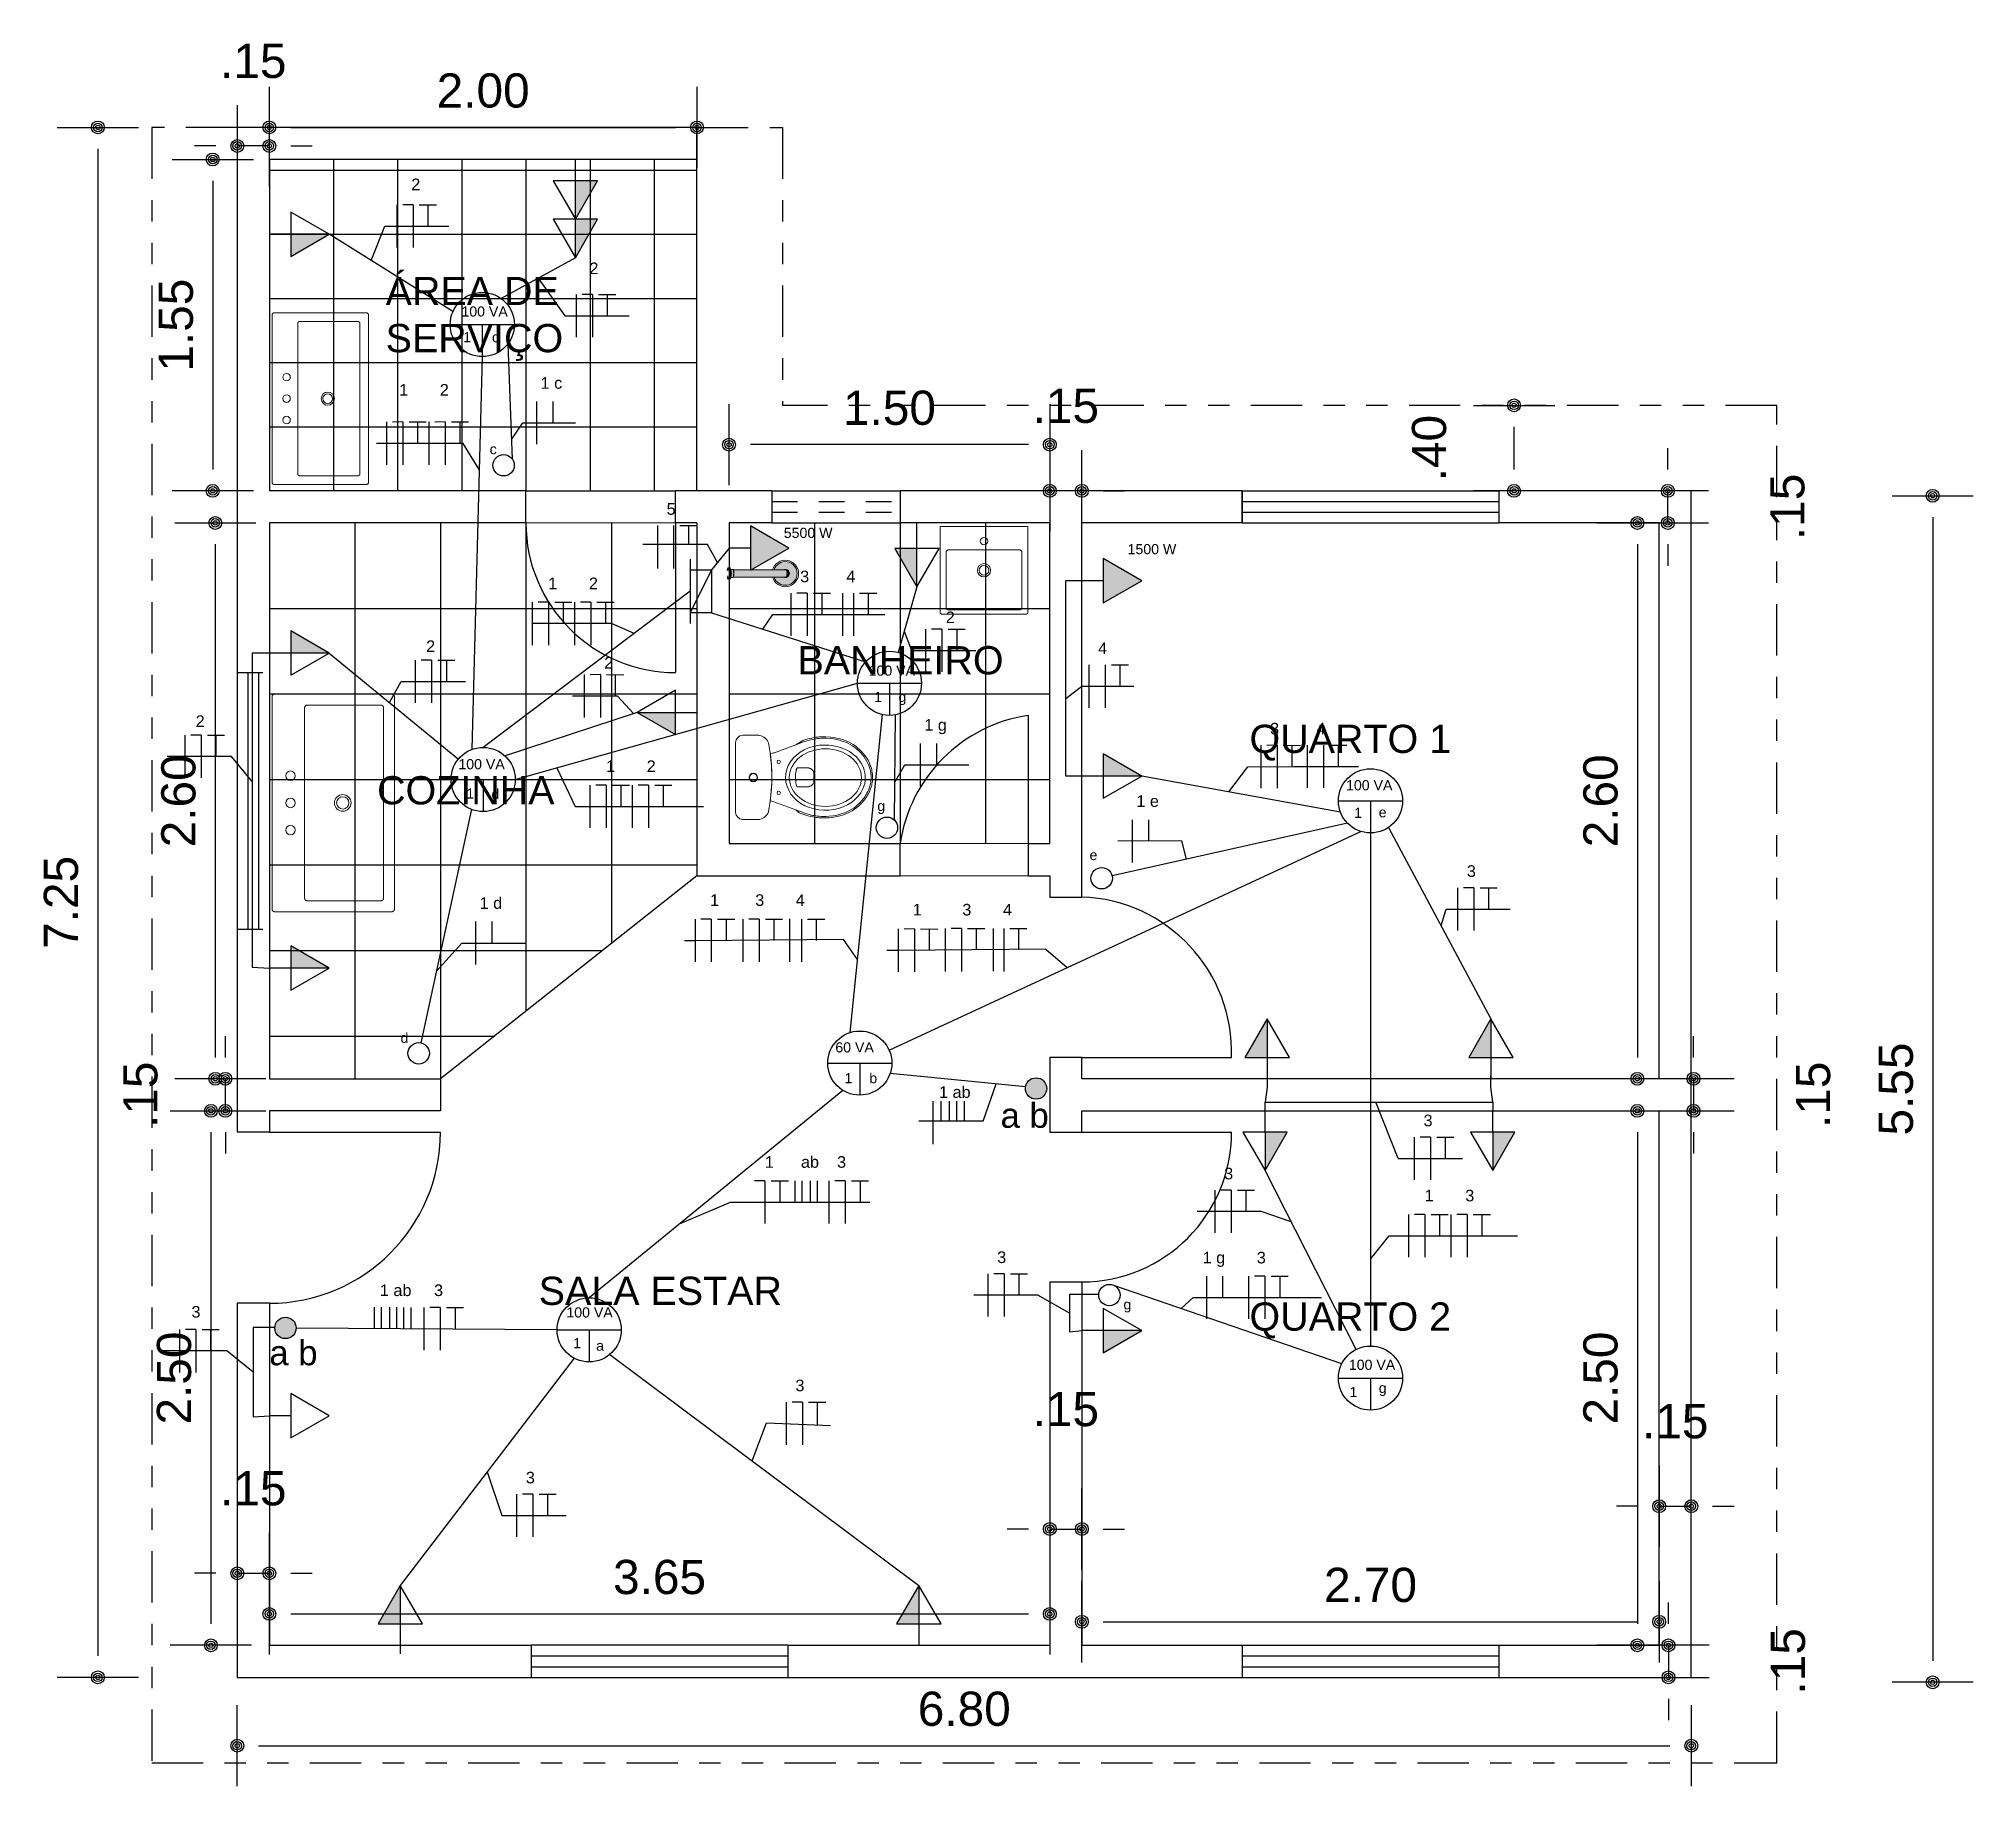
# Model space of a CAD drawing. Header units: millimetres. Extents: x 5.67 to 14.72, y 2.6 to 10.77.
import ezdxf

# ---------------------------------------------------------------- set-up
doc = ezdxf.new("R2010")
doc.units = ezdxf.units.MM
doc.header["$LTSCALE"] = 0.01
doc.linetypes.add('ACAD_ISO02W100', pattern=[15, 12, -3])
doc.linetypes.add('ACAD_ISO05W100', pattern=[33, 24, -3, 0, -3, 0, -3])
for name, color, linetype in [('aberturas', 140, 'Continuous'), ('cargas', 30, 'Continuous'), ('coberta', 8, 'Continuous'), ('condutor', 10, 'Continuous'), ('cotas', 201, 'Continuous'), ('eletroduto', 50, 'Continuous'), ('parede', 7, 'Continuous'), ('pisos', 251, 'Continuous'), ('texto', 6, 'Continuous')]:
    doc.layers.add(name, color=color, linetype=linetype)
doc.layers.add('Aux-Hatch_Solido', color=10, linetype='Continuous', lineweight=9)
doc.layers.add('hidrosanitario', color=100, linetype='Continuous', lineweight=9)
doc.styles.get("Standard").update_dxf_attribs({"font": 'arial.ttf'})
doc.styles.add('style1', font='arial.ttf', dxfattribs={"height": 0.5})
doc.dimstyles.new('ESC_1-100', dxfattribs={"dimtxt": 0.16, "dimasz": 0.1, "dimexe": 0.18, "dimexo": 0.1, "dimgap": 0.09, "dimtad": 1, "dimzin": 4, "dimdsep": 46, "dimtxsty": 'Standard', "dimblk": 'D1', "dimcen": 0.09, "dimse1": 1, "dimse2": 1, "dimclrd": 8, "dimclre": 256, "dimclrt": 3, "dimadec": 0, "dimazin": 0, "dimtfac": 1, "dimtmove": 2, "dimatfit": 3, "dimldrblk": 'D1', "dimfxl": 1, "dimtolj": 1, "dimarcsym": 0})

msp = doc.modelspace()

# ---------------------------------------------------------------- texts
at = {"layer": 'cargas', "attachment_point": 1}
for s, width, gutter_width, insert, char_height in [('100 VA', 0.222439, 0.2367, (7.6485, 9.5206), 0.04734), ('1', 0.222439, 0.2367, (7.6569, 9.4007), 0.0473), ('c', 0.222439, 0.2367, (7.7915, 9.4007), 0.0473), ('c', 0.222439, 0.2367, (7.7807, 8.8767), 0.0473), ('5500 W', 0.238202, 0.2367, (9.1561, 8.485), 0.04734), ('1500 W', 0.273341, 0.2367, (10.764, 8.409), 0.04734), ('100 VA', 0.222439, 0.2367, (9.553, 7.8407), 0.04734), ('1', 0.222439, 0.2367, (9.5786, 7.7178), 0.0473), ('g', 0.222439, 0.2367, (9.6927, 7.7178), 0.0473), ('100 VA', 0.222439, 0.2367, (7.6343, 7.4031), 0.04734), ('1', 0.222439, 0.2367, (7.6714, 7.2659), 0.0473), ('d', 0.222439, 0.2367, (7.789, 7.2638), 0.0473), ('100 VA', 0.222439, 0.2367, (11.7857, 7.3047), 0.04734), ('g', 0.222439, 0.2367, (9.5935, 7.2078), 0.0473), ('1', 0.222439, 0.2367, (11.8239, 7.1754), 0.0473), ('e', 0.222439, 0.2367, (11.9384, 7.1781), 0.0473), ('e', 0.222439, 0.2367, (10.5861, 6.9781), 0.0473), ('d', 0.222439, 0.2367, (7.3639, 6.1233), 0.0473), ('60 VA', 0.222439, 0.2367, (9.3972, 6.0785), 0.04734), ('1', 0.222439, 0.2367, (9.4404, 5.9344), 0.0473), ('b', 0.222439, 0.2367, (9.5561, 5.9344), 0.0473), ('a b', 0.352061, 0.5805, (10.17, 5.7946), 0.1161), ('100 VA', 0.222439, 0.2367, (8.1394, 4.8386), 0.04734), ('g', 0.222439, 0.2367, (10.7449, 4.8762), 0.0473), ('a b', 0.352061, 0.5805, (6.7502, 4.6841), 0.1161), ('1', 0.222439, 0.2367, (8.1716, 4.695), 0.0473), ('a', 0.222439, 0.2367, (8.2786, 4.6832), 0.0473), ('100 VA', 0.222439, 0.2367, (11.7988, 4.5937), 0.04734), ('1', 0.222439, 0.2367, (11.8022, 4.4665), 0.0473), ('g', 0.222439, 0.2367, (11.9389, 4.4854), 0.0473)]:
    msp.add_mtext_dynamic_manual_height_columns(s, width=width, gutter_width=gutter_width, heights=[0], dxfattribs=dict(at, insert=insert, char_height=char_height))
at = {"layer": 'condutor', "attachment_point": 1}
for s, insert, char_height in [('2', (7.4141, 10.1188), 0.0544), ('2', (8.247, 9.7259), 0.0544), ('1       2', (7.3575, 9.1576), 0.05439), ('1 c', (8.0188, 9.1898), 0.05439), ('5', (8.6082, 8.6004), 0.0544), ('1       2', (8.0547, 8.2524), 0.05439), ('3', (9.2327, 8.2846), 0.0544), ('4', (9.4487, 8.2846), 0.0544), ('2', (9.9136, 8.0935), 0.0544), ('2', (7.4834, 7.9584), 0.0544), ('2', (8.3164, 7.881), 0.0544), ('4', (10.6263, 7.9489), 0.0544), ('2', (6.4056, 7.6079), 0.0544), ('1 g', (9.8133, 7.5904), 0.05439), ('3', (11.4305, 7.5728), 0.0544), ('4', (11.6475, 7.5734), 0.0544), ('1       2', (8.3248, 7.397), 0.05439), ('1 e', (10.805, 7.2339), 0.05439), ('3', (12.3506, 6.9067), 0.0544), ('1 d', (7.7336, 6.7571), 0.05439), ('1        3       4', (8.8114, 6.7709), 0.054387), ('1         3       4', (9.7589, 6.7261), 0.054387), ('1 ab', (9.8821, 5.873), 0.05439), ('3', (12.148, 5.7401), 0.0544), ('1      ab    3', (9.0675, 5.5459), 0.054387), ('3', (11.2156, 5.4917), 0.0544), ('1       3', (12.1532, 5.3889), 0.05439), ('3', (10.1542, 5.1004), 0.0544), ('1 g       3', (11.115, 5.0986), 0.054387), ('1 ab     3', (7.2671, 4.9458), 0.05439), ('3', (6.3861, 4.8449), 0.0544), ('3', (9.2105, 4.5005), 0.0544), ('3', (7.9499, 4.0696), 0.0544)]:
    msp.add_mtext_dynamic_manual_height_columns(s, width=0.52308, gutter_width=0.2719, heights=[0.1775], dxfattribs=dict(at, insert=insert, char_height=char_height))
at = {"layer": 'texto', "attachment_point": 1, "style": 'style1'}
for s, insert, char_height in [('ÁREA DE SERVIÇO', (7.2941, 9.6586), 0.132075), ('BANHEIRO', (9.2205, 7.9315), 0.13208), ('QUARTO 1', (11.334, 7.564), 0.13208), ('COZINHA', (7.254, 7.3234), 0.13208), ('SALA ESTAR', (8.0098, 4.982), 0.13208), ('QUARTO 2', (11.334, 4.8617), 0.13208)]:
    msp.add_mtext_dynamic_manual_height_columns(s, width=1.192563, gutter_width=0.6604, heights=[0], dxfattribs=dict(at, insert=insert, char_height=char_height))

# ---------------------------------------------------------------- blocks, each defined once
blk = doc.blocks.new('Cuba de semiencaixe L.83')
for p, q in [((-0.205, -0.012), (-0.205, -0.413)), ((0.203, -0.01), (-0.203, -0.01)), ((0.205, -0.413), (0.205, -0.012)), ((-0.1775, -0.132), (-0.1775, -0.388)), ((0.1655, -0.12), (-0.1655, -0.12)), ((0.1775, -0.388), (0.1775, -0.132)), ((0.198, -0.42), (-0.198, -0.42)), ((-0.1655, -0.4), (0.1655, -0.4))]:
    blk.add_line(p, q)
for points in [[(-0.1655, -0.12, 0), (-0.1667, -0.1201, 0), (-0.1678, -0.1202, 0), (-0.169, -0.1205, 0), (-0.1701, -0.1209, 0), (-0.1712, -0.1214, 0), (-0.1722, -0.122, 0), (-0.1731, -0.1227, 0), (-0.174, -0.1235, 0), (-0.1748, -0.1244, 0), (-0.1755, -0.1253, 0), (-0.1761, -0.1263, 0), (-0.1766, -0.1274, 0), (-0.177, -0.1285, 0), (-0.1773, -0.1297, 0), (-0.1774, -0.1308, 0), (-0.1775, -0.132, 0)], [(0.1775, -0.132, 0), (0.1774, -0.1308, 0), (0.1773, -0.1297, 0), (0.177, -0.1285, 0), (0.1766, -0.1274, 0), (0.1761, -0.1263, 0), (0.1755, -0.1253, 0), (0.1748, -0.1244, 0), (0.174, -0.1235, 0), (0.1731, -0.1227, 0), (0.1722, -0.122, 0), (0.1712, -0.1214, 0), (0.1701, -0.1209, 0), (0.169, -0.1205, 0), (0.1678, -0.1202, 0), (0.1667, -0.1201, 0), (0.1655, -0.12, 0)], [(-0.1775, -0.388, 0), (-0.1774, -0.3892, 0), (-0.1773, -0.3903, 0), (-0.177, -0.3915, 0), (-0.1766, -0.3926, 0), (-0.1761, -0.3937, 0), (-0.1755, -0.3947, 0), (-0.1748, -0.3956, 0), (-0.174, -0.3965, 0), (-0.1731, -0.3973, 0), (-0.1722, -0.398, 0), (-0.1712, -0.3986, 0), (-0.1701, -0.3991, 0), (-0.169, -0.3995, 0), (-0.1678, -0.3998, 0), (-0.1667, -0.3999, 0), (-0.1655, -0.4, 0)], [(0.1655, -0.4, 0), (0.1667, -0.3999, 0), (0.1678, -0.3998, 0), (0.169, -0.3995, 0), (0.1701, -0.3991, 0), (0.1712, -0.3986, 0), (0.1722, -0.398, 0), (0.1731, -0.3973, 0), (0.174, -0.3965, 0), (0.1748, -0.3956, 0), (0.1755, -0.3947, 0), (0.1761, -0.3937, 0), (0.1766, -0.3926, 0), (0.177, -0.3915, 0), (0.1773, -0.3903, 0), (0.1774, -0.3892, 0), (0.1775, -0.388, 0)]]:
    blk.add_polyline3d(points)
at = {"color": 252}
for radius in [0.031, 0.0225]:
    blk.add_circle((0, -0.215), radius, dxfattribs=at)
for centre, radius, start, end in [((-0.203, -0.012), 0.002, 89.98154, 180), ((0.203, -0.012), 0.002, 359.98154, 90), ((-0.198, -0.413), 0.007, 180.00104, 270.00104), ((0.198, -0.413), 0.007, 269.99896, 359.99896)]:
    blk.add_arc(centre, radius, start, end)
for start, end in [(0, 180), (180, 0)]:
    blk.add_arc((0, -0.079), 0.0175, start, end, dxfattribs=at)
blk = doc.blocks.new('Cuba de apoio L.197')
for p, q in [((-0.4, -0.02), (-0.4, -0.45)), ((0.39, -0.01), (-0.39, -0.01)), ((0.4, -0.02), (0.4, -0.45)), ((-0.36, -0.14), (-0.36, -0.41)), ((0.35, -0.13), (-0.35, -0.13)), ((0.36, -0.14), (0.36, -0.41)), ((-0.35, -0.42), (0.35, -0.42)), ((-0.39, -0.46), (0.39, -0.46))]:
    blk.add_line(p, q)
for points in [[(-0.39, -0.01, 0), (-0.3908, -0.01, 0), (-0.3916, -0.0101, 0), (-0.3924, -0.0103, 0), (-0.3931, -0.0105, 0), (-0.3938, -0.0108, 0), (-0.3946, -0.0111, 0), (-0.3952, -0.0115, 0), (-0.3959, -0.0119, 0), (-0.3965, -0.0124, 0), (-0.3971, -0.0129, 0), (-0.3976, -0.0135, 0), (-0.3981, -0.0141, 0), (-0.3985, -0.0148, 0), (-0.3989, -0.0154, 0), (-0.3992, -0.0162, 0), (-0.3995, -0.0169, 0), (-0.3997, -0.0176, 0), (-0.3999, -0.0184, 0), (-0.4, -0.0192, 0), (-0.4, -0.02, 0)], [(0.4, -0.02, 0), (0.4, -0.0192, 0), (0.3999, -0.0184, 0), (0.3997, -0.0176, 0), (0.3995, -0.0169, 0), (0.3992, -0.0162, 0), (0.3989, -0.0154, 0), (0.3985, -0.0148, 0), (0.3981, -0.0141, 0), (0.3976, -0.0135, 0), (0.3971, -0.0129, 0), (0.3965, -0.0124, 0), (0.3959, -0.0119, 0), (0.3952, -0.0115, 0), (0.3946, -0.0111, 0), (0.3938, -0.0108, 0), (0.3931, -0.0105, 0), (0.3924, -0.0103, 0), (0.3916, -0.0101, 0), (0.3908, -0.01, 0), (0.39, -0.01, 0)], [(-0.36, -0.14, 0), (-0.36, -0.1392, 0), (-0.3599, -0.1384, 0), (-0.3597, -0.1377, 0), (-0.3595, -0.1369, 0), (-0.3592, -0.1362, 0), (-0.3589, -0.1354, 0), (-0.3585, -0.1348, 0), (-0.3581, -0.1341, 0), (-0.3576, -0.1335, 0), (-0.3571, -0.1329, 0), (-0.3565, -0.1324, 0), (-0.3559, -0.1319, 0), (-0.3552, -0.1315, 0), (-0.3546, -0.1311, 0), (-0.3538, -0.1308, 0), (-0.3531, -0.1305, 0), (-0.3523, -0.1303, 0), (-0.3516, -0.1301, 0), (-0.3508, -0.13, 0), (-0.35, -0.13, 0)], [(0.35, -0.13, 0), (0.3508, -0.13, 0), (0.3516, -0.1301, 0), (0.3523, -0.1303, 0), (0.3531, -0.1305, 0), (0.3538, -0.1308, 0), (0.3546, -0.1311, 0), (0.3552, -0.1315, 0), (0.3559, -0.1319, 0), (0.3565, -0.1324, 0), (0.3571, -0.1329, 0), (0.3576, -0.1335, 0), (0.3581, -0.1341, 0), (0.3585, -0.1348, 0), (0.3589, -0.1354, 0), (0.3592, -0.1362, 0), (0.3595, -0.1369, 0), (0.3597, -0.1377, 0), (0.3599, -0.1384, 0), (0.36, -0.1392, 0), (0.36, -0.14, 0)], [(-0.35, -0.42, 0), (-0.3508, -0.42, 0), (-0.3516, -0.4199, 0), (-0.3523, -0.4197, 0), (-0.3531, -0.4195, 0), (-0.3538, -0.4192, 0), (-0.3546, -0.4189, 0), (-0.3552, -0.4185, 0), (-0.3559, -0.4181, 0), (-0.3565, -0.4176, 0), (-0.3571, -0.4171, 0), (-0.3576, -0.4165, 0), (-0.3581, -0.4159, 0), (-0.3585, -0.4152, 0), (-0.3589, -0.4146, 0), (-0.3592, -0.4138, 0), (-0.3595, -0.4131, 0), (-0.3597, -0.4123, 0), (-0.3599, -0.4116, 0), (-0.36, -0.4108, 0), (-0.36, -0.41, 0)], [(0.36, -0.41, 0), (0.36, -0.4108, 0), (0.3599, -0.4116, 0), (0.3597, -0.4123, 0), (0.3595, -0.4131, 0), (0.3592, -0.4138, 0), (0.3589, -0.4146, 0), (0.3585, -0.4152, 0), (0.3581, -0.4159, 0), (0.3576, -0.4165, 0), (0.3571, -0.4171, 0), (0.3565, -0.4176, 0), (0.3559, -0.4181, 0), (0.3552, -0.4185, 0), (0.3546, -0.4189, 0), (0.3538, -0.4192, 0), (0.3531, -0.4195, 0), (0.3523, -0.4197, 0), (0.3516, -0.4199, 0), (0.3508, -0.42, 0), (0.35, -0.42, 0)], [(-0.4, -0.45, 0), (-0.4, -0.4508, 0), (-0.3999, -0.4516, 0), (-0.3997, -0.4524, 0), (-0.3995, -0.4531, 0), (-0.3992, -0.4538, 0), (-0.3989, -0.4546, 0), (-0.3985, -0.4552, 0), (-0.3981, -0.4559, 0), (-0.3976, -0.4565, 0), (-0.3971, -0.4571, 0), (-0.3965, -0.4576, 0), (-0.3959, -0.4581, 0), (-0.3952, -0.4585, 0), (-0.3946, -0.4589, 0), (-0.3938, -0.4592, 0), (-0.3931, -0.4595, 0), (-0.3924, -0.4597, 0), (-0.3916, -0.4599, 0), (-0.3908, -0.46, 0), (-0.39, -0.46, 0)], [(0.39, -0.46, 0), (0.3908, -0.46, 0), (0.3916, -0.4599, 0), (0.3924, -0.4597, 0), (0.3931, -0.4595, 0), (0.3938, -0.4592, 0), (0.3946, -0.4589, 0), (0.3952, -0.4585, 0), (0.3959, -0.4581, 0), (0.3965, -0.4576, 0), (0.3971, -0.4571, 0), (0.3976, -0.4565, 0), (0.3981, -0.4559, 0), (0.3985, -0.4552, 0), (0.3989, -0.4546, 0), (0.3992, -0.4538, 0), (0.3995, -0.4531, 0), (0.3997, -0.4524, 0), (0.3999, -0.4516, 0), (0.4, -0.4508, 0), (0.4, -0.45, 0)]]:
    blk.add_polyline3d(points)
at = {"color": 252}
for centre, radius in [((-0.1, -0.0779), 0.0175), ((0, -0.0779), 0.0175), ((0.1, -0.0779), 0.0175), ((0, -0.27), 0.0306), ((0, -0.27), 0.0225)]:
    blk.add_circle(centre, radius, dxfattribs=at)
blk = doc.blocks.new('Bacia Ravena')
blk.add_lwpolyline([(0.1631, -0.03), (-0.1631, -0.03, 0.388677), (-0.1964, -0.063), (-0.1964, -0.1331, 0.321666), (-0.1601, -0.1839, 0.095228), (0.154, -0.1854, 0.273355), (0.1952, -0.1495, 0.052707), (0.1975, -0.1387), (0.1979, -0.1341), (0.1979, -0.064, 0.409122)], format="xyb", close=True)
blk.add_lwpolyline([(0.0124, -0.6633), (0.024, -0.662), (0.0066, -0.6636), (0.0008, -0.6637), (-0.005, -0.6636), (-0.0109, -0.6633), (-0.0167, -0.6628), (-0.0224, -0.662), (-0.0283, -0.661), (-0.0341, -0.6598), (-0.0399, -0.6583), (-0.0456, -0.6567), (-0.0504, -0.6551), (-0.0553, -0.6533), (-0.06, -0.6514), (-0.0647, -0.6493), (-0.0739, -0.6447), (-0.0794, -0.6416), (-0.0848, -0.6383), (-0.0901, -0.6348), (-0.0953, -0.6311), (-0.1004, -0.6273), (-0.1051, -0.6235), (-0.1097, -0.6196), (-0.1186, -0.6114), (-0.127, -0.6025), (-0.1349, -0.5931), (-0.1428, -0.5824), (-0.15, -0.5712), (-0.1559, -0.5604), (-0.1608, -0.5501), (-0.1652, -0.5396), (-0.1691, -0.5285), (-0.1726, -0.5168), (-0.1761, -0.5029), (-0.1788, -0.4887), (-0.1815, -0.467), (-0.1823, -0.4523), (-0.1823, -0.4408), (-0.1821, -0.4325), (-0.1813, -0.4209), (-0.1805, -0.4136), (-0.1796, -0.4062), (-0.1784, -0.3989), (-0.177, -0.3916), (-0.1754, -0.3843), (-0.1719, -0.3703), (-0.1679, -0.3565), (-0.1648, -0.3472), (-0.1613, -0.3381), (-0.1579, -0.3296), (-0.1514, -0.3122), (-0.1136, -0.2084), (-0.1126, -0.2049), (-0.1111, -0.1996), (-0.1099, -0.1942), (-0.1096, -0.1926, 0.06389), (0.111, -0.1926), (0.1134, -0.2029), (0.1147, -0.2074), (0.1161, -0.2114), (0.1526, -0.3116), (0.1663, -0.3472), (0.1735, -0.3703), (0.1777, -0.3879), (0.1799, -0.3989), (0.1811, -0.4062), (0.1821, -0.4136), (0.1828, -0.4209), (0.1836, -0.4325), (0.1838, -0.4523), (0.1823, -0.4743), (0.1803, -0.4887), (0.1791, -0.4958), (0.1776, -0.5029), (0.176, -0.5099), (0.1741, -0.5168), (0.1706, -0.5285), (0.1677, -0.5369), (0.1646, -0.5448), (0.16, -0.5553), (0.1548, -0.5654), (0.148, -0.5768), (0.1405, -0.5878), (0.1326, -0.5978), (0.1244, -0.607), (0.1158, -0.6155), (0.1067, -0.6235), (0.0969, -0.6311), (0.0864, -0.6383), (0.0754, -0.6447), (0.0662, -0.6493), (0.0568, -0.6533), (0.052, -0.6551), (0.0471, -0.6567), (0.0414, -0.6583), (0.0356, -0.6598), (0.0298, -0.661), (0.024, -0.662)], format="xyb")
at = {"color": 252}
blk.add_lwpolyline([(0.1525, -0.3115), (0.1729, -0.3449), (0.1802, -0.3685), (0.1846, -0.3864), (0.1868, -0.3976), (0.188, -0.4052), (0.189, -0.4127), (0.1898, -0.4203), (0.1906, -0.4322), (0.1908, -0.4525), (0.1893, -0.475), (0.1873, -0.4898), (0.1859, -0.4971), (0.1844, -0.5044), (0.1827, -0.5116), (0.1809, -0.5187), (0.1773, -0.5306), (0.1742, -0.5393), (0.1711, -0.5475), (0.1663, -0.5583), (0.1609, -0.5688), (0.1539, -0.5806), (0.1461, -0.5919), (0.1379, -0.6023), (0.1295, -0.6118), (0.1205, -0.6207), (0.1111, -0.6289), (0.101, -0.6368), (0.0901, -0.6442), (0.0808, -0.6497), (0.0664, -0.6563), (0.0569, -0.6603), (0.0522, -0.6621), (0.0473, -0.6637), (0.0416, -0.6653), (0.0358, -0.6668), (0.0299, -0.668), (0.0241, -0.669), (0.0125, -0.6703), (0.007, -0.6706), (0.0008, -0.6707), (-0.0053, -0.6706), (-0.0114, -0.6703), (-0.0174, -0.6697), (-0.0235, -0.6689), (-0.0296, -0.6679), (-0.0357, -0.6666), (-0.0417, -0.6651), (-0.0477, -0.6634), (-0.0527, -0.6617), (-0.0578, -0.6599), (-0.0627, -0.6579), (-0.0677, -0.6557), (-0.0772, -0.6509), (-0.0829, -0.6477), (-0.0886, -0.6442), (-0.0941, -0.6406), (-0.0995, -0.6368), (-0.1047, -0.6328), (-0.1096, -0.6289), (-0.1144, -0.6248), (-0.1235, -0.6163), (-0.1322, -0.6071), (-0.1404, -0.5974), (-0.1486, -0.5863), (-0.156, -0.5748), (-0.1621, -0.5636), (-0.1672, -0.5529), (-0.1717, -0.5421), (-0.1757, -0.5306), (-0.1793, -0.5187), (-0.1829, -0.5044), (-0.1857, -0.4898), (-0.1884, -0.4676), (-0.1893, -0.4525), (-0.1893, -0.4407), (-0.1891, -0.4321), (-0.1883, -0.4203), (-0.1875, -0.4127), (-0.1865, -0.4052), (-0.1853, -0.3977), (-0.1839, -0.3902), (-0.1822, -0.3827), (-0.1787, -0.3685), (-0.1746, -0.3544), (-0.1714, -0.3448), (-0.1678, -0.3355), (-0.1645, -0.3271), (-0.1512, -0.3116), (-0.1512, -0.3115)], dxfattribs=at)
blk.add_lwpolyline([(0.0459, -0.3219), (0.0457, -0.3211), (0.0455, -0.3204), (0.0453, -0.3198), (0.0451, -0.3192), (0.0448, -0.3186), (0.0445, -0.3182), (0.0442, -0.3177), (0.0438, -0.3174), (0.0435, -0.3171), (0.0429, -0.3167), (0.0424, -0.3163), (0.0418, -0.316), (0.0412, -0.3156), (0.0406, -0.3153), (0.04, -0.3151), (0.0393, -0.3148), (0.0379, -0.3143), (0.0365, -0.3139), (0.0305, -0.3128), (0.024, -0.3119), (0.0145, -0.3109), (0.0051, -0.3105), (-0.0043, -0.3105), (-0.0171, -0.3113), (-0.0236, -0.3121), (-0.0269, -0.3125), (-0.0334, -0.3136), (-0.0351, -0.314), (-0.0365, -0.3144), (-0.0379, -0.3149), (-0.0386, -0.3151), (-0.0392, -0.3154), (-0.0399, -0.3158), (-0.0405, -0.3161), (-0.041, -0.3164), (-0.0416, -0.3168), (-0.0419, -0.317), (-0.0426, -0.3177), (-0.0432, -0.3185), (-0.0435, -0.3191), (-0.0438, -0.3197), (-0.044, -0.3204), (-0.0442, -0.3211), (-0.0444, -0.3219), (-0.0444, -0.3329), (-0.0444, -0.3534), (-0.0443, -0.3639), (-0.044, -0.3668), (-0.0436, -0.3696), (-0.043, -0.3725), (-0.0422, -0.3753), (-0.0412, -0.3781), (-0.0394, -0.382), (-0.0382, -0.3839), (-0.0356, -0.3874), (-0.033, -0.3901), (-0.0293, -0.3928), (-0.0264, -0.3944), (-0.0231, -0.3956), (-0.0191, -0.3965), (-0.017, -0.3968), (0.0163, -0.3968), (0.0185, -0.3968), (0.0206, -0.3965), (0.0227, -0.3961), (0.0247, -0.3956), (0.0263, -0.395), (0.0294, -0.3936), (0.0309, -0.3928), (0.0323, -0.3919), (0.034, -0.3905), (0.0356, -0.389), (0.0371, -0.3874), (0.0385, -0.3857), (0.0398, -0.3839), (0.0409, -0.382), (0.0419, -0.3801), (0.0428, -0.3781), (0.0438, -0.3753), (0.0445, -0.3725), (0.0452, -0.3696), (0.0458, -0.3639), (0.0459, -0.3534), (0.0459, -0.3336)], close=True, dxfattribs=at)
for centre, radius in [((0.0003, -0.1131), 0.02), ((0.0003, -0.1131), 0.018), ((-0.0718, -0.2321), 0.008), ((0.0732, -0.2321), 0.008)]:
    blk.add_circle(centre, radius, dxfattribs=at)
blk.add_ellipse((-0.0005, -0.4501), major_axis=(-0.0002, -0.1687), ratio=0.799541, dxfattribs=at)
blk.add_open_spline([(-0.0008, -0.6369), (0.0303, -0.6369), (0.0612, -0.625), (0.1409, -0.5581), (0.1648, -0.4687), (0.1298, -0.3342), (0.0885, -0.285), (-0.014, -0.2533), (-0.0719, -0.2734), (-0.1449, -0.362), (-0.1606, -0.4284), (-0.1397, -0.5495), (-0.1029, -0.6032), (-0.0368, -0.6329), (-0.0188, -0.6369), (-0.0008, -0.6369)], degree=3, knots=[0, 0, 0, 0, 0.592503, 0.592503, 1.887444, 1.887444, 2.900556, 2.900556, 3.913668, 3.913668, 4.926779, 4.926779, 5.939891, 5.939891, 6.283185, 6.283185, 6.283185, 6.283185])
blk = doc.blocks.new('Chuveiro Acqua')
at = {"layer": 'Aux-Hatch_Solido', "true_color": 0xe0e0e0}
h = blk.add_hatch(color=254, dxfattribs=at)
h.dxf.hatch_style = 1
edge = h.paths.add_edge_path()
edge.add_ellipse((0, -0.0022), major_axis=(0.0272, 0), ratio=0.173648, start_angle=184.0825, end_angle=352.99839)
edge.add_line((0.027, -0.0027), (0.0272, -0.0022))
edge.add_ellipse((0, -0.0022), major_axis=(0.0272, 0), ratio=0.173648, start_angle=352.99839, end_angle=360, ccw=False)
edge.add_ellipse((0, -0.0022), major_axis=(0.0272, 0), ratio=0.173648, start_angle=360, end_angle=360.00062, ccw=False)
edge.add_line((0.0272, -0.0022), (0.0272, 0.0047))
edge.add_ellipse((0, 0.0047), major_axis=(0.0272, 0), ratio=0.173648, start_angle=180.00062, end_angle=360.00062, ccw=False)
edge.add_line((-0.0272, 0.0046), (-0.0272, -0.0022))
edge.add_line((-0.0272, -0.0022), (-0.0271, -0.0025))
h.paths.add_polyline_path([(0.0165, -0.2098), (0.0165, -0.2029), (0.0165, -0.0201), (0.0112, -0.0214), (0.0016, -0.0221), (-0.0086, -0.0217), (-0.0132, -0.0211), (-0.0165, -0.0202), (-0.0165, -0.268), (-0.0156, -0.2678), (-0.0088, -0.2697), (-0.0032, -0.2705), (0.0021, -0.2706), (0.0079, -0.2699), (0.0155, -0.2678), (0.0165, -0.268), (0.0165, -0.268), (0.0165, -0.2556), (0.0165, -0.2533)])
h.paths.add_polyline_path([(0.0165, -0.2098), (0.0165, -0.2533, -1.713299), (-0.0165, -0.2533), (-0.0165, -0.2098, 6.565273)])
edge = h.paths.add_edge_path()
edge.add_line((0.0187, -0.0071), (0.0187, -0.018))
edge.add_line((0.0187, -0.018), (0.0182, -0.0191))
edge.add_line((0.0182, -0.0191), (0.0165, -0.0201))
edge.add_arc((0.0049, 0.0189), 0.0408, 270.05129, 286.56518, ccw=False)
edge.add_line((0.0049, -0.0218), (0.0016, -0.0221))
edge.add_line((0.0016, -0.0221), (-0.0035, -0.0219))
edge.add_arc((-0.0041, 0.023), 0.0449, 254.05631, 270.8387, ccw=False)
edge.add_line((-0.0165, -0.0202), (-0.0181, -0.0193))
edge.add_line((-0.0181, -0.0193), (-0.0187, -0.018))
edge.add_line((-0.0187, -0.018), (-0.0187, -0.0071))
edge.add_arc((-0.0176, -0.0069), 0.00112, 192.25678, 236.52183)
edge.add_arc((-0.0147, -0.0025), 0.00642, 236.52526, 254.10712)
edge.add_arc((-0.0019, 0.0517), 0.0621, 256.45031, 271.74245)
edge.add_arc((0.0012, 0.0605), 0.0709, 269.01064, 281.76693)
edge.add_line((0.0157, -0.0089), (0.0169, -0.0085))
edge.add_line((0.0169, -0.0085), (0.0183, -0.0078))
edge.add_line((0.0183, -0.0078), (0.0187, -0.0071))
at = {"ltscale": 0.086171}
blk.add_lwpolyline([(-0.0272, 0.0047), (-0.0272, -0.0022), (-0.027, -0.0033), (-0.0263, -0.0043), (-0.0238, -0.0058), (-0.0187, -0.0071)], dxfattribs=at)
for points in [[(0.0187, -0.0071), (0.0214, -0.0065), (0.0246, -0.0054), (0.0265, -0.004), (0.0272, -0.0022), (0.0272, 0.0047)], [(0.0165, -0.0201), (0.0112, -0.0214), (0.0016, -0.0221), (-0.0086, -0.0217), (-0.0132, -0.0211), (-0.0165, -0.0202)], [(-0.0165, -0.0202), (-0.0165, -0.268)], [(0.0165, -0.2029), (0.0165, -0.0201)], [(-0.0108, -0.2745), (-0.0149, -0.2711), (-0.0161, -0.2694), (-0.0165, -0.268)], [(0.0165, -0.2098), (0.0165, -0.2029)], [(0.0165, -0.2533), (0.0165, -0.2098)], [(0.0165, -0.2556), (0.0165, -0.2533)]]:
    blk.add_lwpolyline(points)
at = {"color": 252}
for points in [[(0.0187, -0.0071), (0.0103, -0.0082), (0.0023, -0.0085), (-0.0123, -0.008), (-0.0187, -0.0071)], [(-0.0165, -0.268), (-0.0156, -0.2678), (-0.0088, -0.2697), (-0.0032, -0.2705), (0.0021, -0.2706), (0.0079, -0.2699), (0.0155, -0.2678), (0.0165, -0.268), (0.0165, -0.2556)], [(0.0106, -0.2746), (0.0143, -0.2716), (0.0155, -0.2701), (0.0156, -0.2693), (0.0147, -0.2693), (0.0075, -0.2715), (0.0021, -0.2722), (-0.0036, -0.2721), (-0.0082, -0.2713), (-0.0154, -0.2692), (-0.0156, -0.2698), (-0.0146, -0.2713), (-0.0106, -0.2747)], [(0.0108, -0.2745), (0.013, -0.2729), (0.015, -0.271), (0.0162, -0.2693), (0.0165, -0.268)]]:
    blk.add_lwpolyline(points, dxfattribs=at)
at = {"ltscale": 0.136086}
blk.add_lwpolyline([(-0.0187, -0.0071), (-0.0187, -0.018), (-0.0181, -0.0193), (-0.0165, -0.0202)], dxfattribs=at)
at = {"ltscale": 0.136089}
blk.add_lwpolyline([(0.0187, -0.0071), (0.0187, -0.018), (0.0182, -0.0191), (0.0165, -0.0201)], dxfattribs=at)
for points in [[(0.0165, -0.2029, -7.379647), (-0.0165, -0.2029)], [(0.0165, -0.2533, -1.713301), (-0.0165, -0.2533)], [(0.0287, -0.2077, -0.004563), (0.0297, -0.2083)]]:
    blk.add_lwpolyline(points, format="xyb")
at = {"color": 252}
for points in [[(0.0165, -0.2098, -6.565284), (-0.0165, -0.2098)], [(0.0165, -0.2556, -1.516225), (-0.0165, -0.2556)], [(0.0103, -0.2748, -0.364991), (-0.0103, -0.2748)]]:
    blk.add_lwpolyline(points, format="xyb", dxfattribs=at)
at = {"extrusion": (0, 0, -1)}
for centre, major_axis, start_param, end_param in [((0, 0.0047), (0.0272, 0), 3.141582, 4.32303), ((0, 0.0047), (0.0272, 0), -0.000011, 3.141582), ((0, 0.0047), (0.0272, 0), -1.070796, -0.000011), ((0, -0.0071), (0.0187, 0), 0.013678, 3.127992)]:
    blk.add_ellipse(centre, major_axis=major_axis, ratio=0.173648, start_param=start_param, end_param=end_param, dxfattribs=at)
at = {"color": 252, "extrusion": (0, 0, -1)}
for centre, major_axis, ratio, start_param, end_param in [((0, 0.0047), (0.0252, 0), 0.173648, 3.141582, 4.29024), ((0, 0.0047), (0.0252, 0), 0.173648, -0.000011, 3.141582), ((0, -0.0022), (0.0252, 0), 0.173648, 4.048432, 4.29024), ((0, 0.0047), (0.0252, 0), 0.173648, -1.070796, -0.000011), ((0, -0.0022), (0.0252, 0), 0.173648, -1.070796, -0.906671), ((0, -0.0022), (0.0272, 0), 0.173648, -0.000011, 3.141582), ((0, -0.018), (0.0187, 0), 0.173648, 0.000029, 3.141622), ((0, -0.2531), (0.025, 0), 0.952348, 1.133711, 2.007882), ((0, -0.2531), (0.025, 0), 0.95323, 1.133213, 2.008472)]:
    blk.add_ellipse(centre, major_axis=major_axis, ratio=ratio, start_param=start_param, end_param=end_param, dxfattribs=at)
blk = doc.blocks.new('D1')
blk.add_line((0, 1.9), (0, -1.9))
for radius in [0.3, 0.2, 0.1]:
    blk.add_circle((0, 0), radius)
blk = doc.blocks.new('*D13')
at = {"layer": 'cotas', "color": 8, "lineweight": -2, "transparency": 16777216}
blk.add_line((14.5293, 8.5349), (14.5293, 3.1849), dxfattribs=at)
at = {"layer": 'Defpoints', "color": 0, "transparency": 16777216}
for p in [(13.5841, 8.6349), (13.5841, 3.0849), (14.5293, 3.0849)]:
    blk.add_point(p, dxfattribs=at)
at = {"layer": 'cotas', "color": 8, "lineweight": -2, "transparency": 16777216, "xscale": 0.1, "yscale": 0.1, "zscale": 0.1}
for p, rotation in [((14.5293, 8.6349), 90), ((14.5293, 3.0849), 270)]:
    blk.add_blockref('D1', p, dxfattribs=dict(at, rotation=rotation))
at = {"layer": 'cotas', "color": 3, "transparency": 16777216, "insert": (14.3579, 5.8599), "char_height": 0.16, "attachment_point": 5, "rotation": 90}
blk.add_mtext('\\A1;5.55', dxfattribs=at)
blk = doc.blocks.new('*D18')
at = {"layer": 'cotas', "color": 8, "lineweight": -2, "transparency": 16777216}
for p, q in [((13.4107, 6.0079), (13.4107, 6.1079)), ((13.4107, 5.9079), (13.4107, 5.7579)), ((13.4107, 5.6579), (13.4107, 5.5579))]:
    blk.add_line(p, q, dxfattribs=at)
at = {"layer": 'Defpoints', "color": 0, "transparency": 16777216}
for p in [(13.4002, 5.9079), (13.4002, 5.7579), (13.4107, 5.7579)]:
    blk.add_point(p, dxfattribs=at)
at = {"layer": 'cotas', "color": 8, "lineweight": -2, "transparency": 16777216, "xscale": 0.1, "yscale": 0.1, "zscale": 0.1}
for p, rotation in [((13.4107, 5.9079), 270), ((13.4107, 5.7579), 90)]:
    blk.add_blockref('D1', p, dxfattribs=dict(at, rotation=rotation))
at = {"layer": 'cotas', "color": 3, "transparency": 16777216, "insert": (13.9708, 5.8329), "char_height": 0.16, "attachment_point": 5, "rotation": 90}
blk.add_mtext('\\A1;.15', dxfattribs=at)
blk = doc.blocks.new('*D21')
at = {"layer": 'cotas', "color": 8, "lineweight": -2, "transparency": 16777216}
blk.add_line((13.1482, 5.6579), (13.1482, 3.3579), dxfattribs=at)
at = {"layer": 'Defpoints', "color": 0, "transparency": 16777216}
for p in [(13.2207, 5.7579), (13.1482, 3.2579), (13.2502, 3.2579)]:
    blk.add_point(p, dxfattribs=at)
at = {"layer": 'cotas', "color": 8, "lineweight": -2, "transparency": 16777216, "xscale": 0.1, "yscale": 0.1, "zscale": 0.1}
for p, rotation in [((13.1482, 5.7579), 90), ((13.1482, 3.2579), 270)]:
    blk.add_blockref('D1', p, dxfattribs=dict(at, rotation=rotation))
at = {"layer": 'cotas', "color": 3, "transparency": 16777216, "insert": (12.9765, 4.5079), "char_height": 0.16, "attachment_point": 5, "rotation": 90}
blk.add_mtext('\\A1;2.50', dxfattribs=at)
blk = doc.blocks.new('*D22')
at = {"layer": 'cotas', "color": 8, "lineweight": -2, "transparency": 16777216}
blk.add_line((13.1482, 8.4079), (13.1482, 6.0079), dxfattribs=at)
at = {"layer": 'Defpoints', "color": 0, "transparency": 16777216}
for p in [(13.1482, 8.5079), (13.1482, 5.9079), (13.1482, 5.9079)]:
    blk.add_point(p, dxfattribs=at)
at = {"layer": 'cotas', "color": 8, "lineweight": -2, "transparency": 16777216, "xscale": 0.1, "yscale": 0.1, "zscale": 0.1}
for p, rotation in [((13.1482, 8.5079), 90), ((13.1482, 5.9079), 270)]:
    blk.add_blockref('D1', p, dxfattribs=dict(at, rotation=rotation))
at = {"layer": 'cotas', "color": 3, "transparency": 16777216, "insert": (12.9765, 7.2079), "char_height": 0.16, "attachment_point": 5, "rotation": 90}
blk.add_mtext('\\A1;2.60', dxfattribs=at)
blk = doc.blocks.new('*D23')
at = {"layer": 'cotas', "color": 8, "lineweight": -2, "transparency": 16777216}
for p, q in [((13.2906, 8.7579), (13.2906, 8.8579)), ((13.2906, 8.5079), (13.2906, 8.6579)), ((13.2906, 8.4079), (13.2906, 8.3079))]:
    blk.add_line(p, q, dxfattribs=at)
at = {"layer": 'Defpoints', "color": 0, "transparency": 16777216}
for p in [(13.2502, 8.6579), (13.2906, 8.6579), (13.2502, 8.5079)]:
    blk.add_point(p, dxfattribs=at)
at = {"layer": 'cotas', "color": 8, "lineweight": -2, "transparency": 16777216, "xscale": 0.1, "yscale": 0.1, "zscale": 0.1}
for p, rotation in [((13.2906, 8.6579), 270), ((13.2906, 8.5079), 90)]:
    blk.add_blockref('D1', p, dxfattribs=dict(at, rotation=rotation))
at = {"layer": 'cotas', "color": 3, "transparency": 16777216, "insert": (13.8506, 8.5829), "char_height": 0.16, "attachment_point": 5, "rotation": 90}
blk.add_mtext('\\A1;.15', dxfattribs=at)
blk = doc.blocks.new('*D24')
at = {"layer": 'cotas', "color": 8, "lineweight": -2, "transparency": 16777216}
for p, q in [((13.2934, 3.3579), (13.2934, 3.4579)), ((13.2934, 3.2579), (13.2934, 3.1079)), ((13.2934, 3.0079), (13.2934, 2.9079))]:
    blk.add_line(p, q, dxfattribs=at)
at = {"layer": 'Defpoints', "color": 0, "transparency": 16777216}
for p in [(13.2502, 3.2579), (13.2502, 3.1079), (13.2934, 3.1079)]:
    blk.add_point(p, dxfattribs=at)
at = {"layer": 'cotas', "color": 8, "lineweight": -2, "transparency": 16777216, "xscale": 0.1, "yscale": 0.1, "zscale": 0.1}
for p, rotation in [((13.2934, 3.2579), 270), ((13.2934, 3.1079), 90)]:
    blk.add_blockref('D1', p, dxfattribs=dict(at, rotation=rotation))
at = {"layer": 'cotas', "color": 3, "transparency": 16777216, "insert": (13.8534, 3.1829), "char_height": 0.16, "attachment_point": 5, "rotation": 90}
blk.add_mtext('\\A1;.15', dxfattribs=at)
blk = doc.blocks.new('*D25')
at = {"layer": 'cotas', "color": 8, "lineweight": -2, "transparency": 16777216}
blk.add_line((10.6502, 3.3678), (13.1502, 3.3678), dxfattribs=at)
at = {"layer": 'Defpoints', "color": 0, "transparency": 16777216}
for p in [(10.5502, 3.3678), (13.2502, 3.3678), (13.2502, 3.3678)]:
    blk.add_point(p, dxfattribs=at)
at = {"layer": 'cotas', "color": 8, "lineweight": -2, "transparency": 16777216, "xscale": 0.1, "yscale": 0.1, "zscale": 0.1, "rotation": 180}
blk.add_blockref('D1', (10.5502, 3.3678), dxfattribs=at)
at = {"layer": 'cotas', "color": 8, "lineweight": -2, "transparency": 16777216, "xscale": 0.1, "yscale": 0.1, "zscale": 0.1}
blk.add_blockref('D1', (13.2502, 3.3678), dxfattribs=at)
at = {"layer": 'cotas', "color": 3, "transparency": 16777216, "insert": (11.9002, 3.5395), "char_height": 0.16, "attachment_point": 5}
blk.add_mtext('\\A1;2.70', dxfattribs=at)
blk = doc.blocks.new('*D27')
at = {"layer": 'cotas', "color": 8, "lineweight": -2, "transparency": 16777216}
for p, q in [((10.3002, 8.6579), (10.2002, 8.6579)), ((10.5502, 8.6579), (10.4002, 8.6579)), ((10.6502, 8.6579), (10.7502, 8.6579))]:
    blk.add_line(p, q, dxfattribs=at)
at = {"layer": 'Defpoints', "color": 0, "transparency": 16777216}
for p in [(10.4002, 8.6579), (10.4002, 8.5079), (10.5502, 8.5079)]:
    blk.add_point(p, dxfattribs=at)
at = {"layer": 'cotas', "color": 8, "lineweight": -2, "transparency": 16777216, "xscale": 0.1, "yscale": 0.1, "zscale": 0.1}
blk.add_blockref('D1', (10.4002, 8.6579), dxfattribs=at)
at = {"layer": 'cotas', "color": 8, "lineweight": -2, "transparency": 16777216, "xscale": 0.1, "yscale": 0.1, "zscale": 0.1, "rotation": 180}
blk.add_blockref('D1', (10.5502, 8.6579), dxfattribs=at)
at = {"layer": 'cotas', "color": 3, "transparency": 16777216, "insert": (10.4752, 9.0546), "char_height": 0.16, "attachment_point": 5}
blk.add_mtext('\\A1;.15', dxfattribs=at)
blk = doc.blocks.new('*D28')
at = {"layer": 'cotas', "color": 8, "lineweight": -2, "transparency": 16777216}
blk.add_line((10.3002, 8.874), (9.0002, 8.874), dxfattribs=at)
at = {"layer": 'Defpoints', "color": 0, "transparency": 16777216}
for p in [(8.9002, 8.874), (8.9002, 8.5079), (10.4002, 8.5079)]:
    blk.add_point(p, dxfattribs=at)
at = {"layer": 'cotas', "color": 8, "lineweight": -2, "transparency": 16777216, "xscale": 0.1, "yscale": 0.1, "zscale": 0.1, "rotation": 180}
blk.add_blockref('D1', (8.9002, 8.874), dxfattribs=at)
at = {"layer": 'cotas', "color": 8, "lineweight": -2, "transparency": 16777216, "xscale": 0.1, "yscale": 0.1, "zscale": 0.1}
blk.add_blockref('D1', (10.4002, 8.874), dxfattribs=at)
at = {"layer": 'cotas', "color": 3, "transparency": 16777216, "insert": (9.6502, 9.0456), "char_height": 0.16, "attachment_point": 5}
blk.add_mtext('\\A1;1.50', dxfattribs=at)
blk = doc.blocks.new('*D29')
at = {"layer": 'cotas', "color": 8, "lineweight": -2, "transparency": 16777216}
blk.add_line((6.8502, 10.3579), (8.6502, 10.3579), dxfattribs=at)
at = {"layer": 'Defpoints', "color": 0, "transparency": 16777216}
for p in [(8.7502, 10.3579), (6.7502, 10.1432), (8.7502, 10.1432)]:
    blk.add_point(p, dxfattribs=at)
at = {"layer": 'cotas', "color": 8, "lineweight": -2, "transparency": 16777216, "xscale": 0.1, "yscale": 0.1, "zscale": 0.1, "rotation": 180}
blk.add_blockref('D1', (6.7502, 10.3579), dxfattribs=at)
at = {"layer": 'cotas', "color": 8, "lineweight": -2, "transparency": 16777216, "xscale": 0.1, "yscale": 0.1, "zscale": 0.1}
blk.add_blockref('D1', (8.7502, 10.3579), dxfattribs=at)
at = {"layer": 'cotas', "color": 3, "transparency": 16777216, "insert": (7.7502, 10.5296), "char_height": 0.16, "attachment_point": 5}
blk.add_mtext('\\A1;2.00', dxfattribs=at)
blk = doc.blocks.new('*D30')
at = {"layer": 'cotas', "color": 8, "lineweight": -2, "transparency": 16777216}
for p, q in [((6.5002, 10.2713), (6.4002, 10.2713)), ((6.7502, 10.2713), (6.6002, 10.2713)), ((6.8502, 10.2713), (6.9502, 10.2713))]:
    blk.add_line(p, q, dxfattribs=at)
at = {"layer": 'Defpoints', "color": 0, "transparency": 16777216}
for p in [(6.6002, 10.2713), (6.6002, 10.2079), (6.7502, 10.2079)]:
    blk.add_point(p, dxfattribs=at)
at = {"layer": 'cotas', "color": 8, "lineweight": -2, "transparency": 16777216, "xscale": 0.1, "yscale": 0.1, "zscale": 0.1}
blk.add_blockref('D1', (6.6002, 10.2713), dxfattribs=at)
at = {"layer": 'cotas', "color": 8, "lineweight": -2, "transparency": 16777216, "xscale": 0.1, "yscale": 0.1, "zscale": 0.1, "rotation": 180}
blk.add_blockref('D1', (6.7502, 10.2713), dxfattribs=at)
at = {"layer": 'cotas', "color": 3, "transparency": 16777216, "insert": (6.6752, 10.668), "char_height": 0.16, "attachment_point": 5}
blk.add_mtext('\\A1;.15', dxfattribs=at)
blk = doc.blocks.new('*D31')
at = {"layer": 'cotas', "color": 8, "lineweight": -2, "transparency": 16777216}
blk.add_line((6.4855, 10.1079), (6.4855, 8.7579), dxfattribs=at)
at = {"layer": 'Defpoints', "color": 0, "transparency": 16777216}
for p in [(6.8067, 10.2079), (6.4855, 8.6579), (6.8067, 8.6579)]:
    blk.add_point(p, dxfattribs=at)
at = {"layer": 'cotas', "color": 8, "lineweight": -2, "transparency": 16777216, "xscale": 0.1, "yscale": 0.1, "zscale": 0.1}
for p, rotation in [((6.4855, 10.2079), 90), ((6.4855, 8.6579), 270)]:
    blk.add_blockref('D1', p, dxfattribs=dict(at, rotation=rotation))
at = {"layer": 'cotas', "color": 3, "transparency": 16777216, "insert": (6.3138, 9.4329), "char_height": 0.16, "attachment_point": 5, "rotation": 90}
blk.add_mtext('\\A1;1.55', dxfattribs=at)
blk = doc.blocks.new('*D33')
at = {"layer": 'cotas', "color": 8, "lineweight": -2, "transparency": 16777216}
blk.add_line((6.4975, 8.4079), (6.4975, 6.0079), dxfattribs=at)
at = {"layer": 'Defpoints', "color": 0, "transparency": 16777216}
for p in [(6.7502, 8.5079), (6.4975, 5.9079), (6.7502, 5.9079)]:
    blk.add_point(p, dxfattribs=at)
at = {"layer": 'cotas', "color": 8, "lineweight": -2, "transparency": 16777216, "xscale": 0.1, "yscale": 0.1, "zscale": 0.1}
for p, rotation in [((6.4975, 8.5079), 90), ((6.4975, 5.9079), 270)]:
    blk.add_blockref('D1', p, dxfattribs=dict(at, rotation=rotation))
at = {"layer": 'cotas', "color": 3, "transparency": 16777216, "insert": (6.3258, 7.2079), "char_height": 0.16, "attachment_point": 5, "rotation": 90}
blk.add_mtext('\\A1;2.60', dxfattribs=at)
blk = doc.blocks.new('*D34')
at = {"layer": 'cotas', "color": 8, "lineweight": -2, "transparency": 16777216}
blk.add_line((6.477, 5.6579), (6.477, 3.3579), dxfattribs=at)
at = {"layer": 'Defpoints', "color": 0, "transparency": 16777216}
for p in [(6.7502, 5.7579), (6.477, 3.2579), (6.7502, 3.2579)]:
    blk.add_point(p, dxfattribs=at)
at = {"layer": 'cotas', "color": 8, "lineweight": -2, "transparency": 16777216, "xscale": 0.1, "yscale": 0.1, "zscale": 0.1}
for p, rotation in [((6.477, 5.7579), 90), ((6.477, 3.2579), 270)]:
    blk.add_blockref('D1', p, dxfattribs=dict(at, rotation=rotation))
at = {"layer": 'cotas', "color": 3, "transparency": 16777216, "insert": (6.3053, 4.5079), "char_height": 0.16, "attachment_point": 5, "rotation": 90}
blk.add_mtext('\\A1;2.50', dxfattribs=at)
blk = doc.blocks.new('*D36')
at = {"layer": 'cotas', "color": 8, "lineweight": -2, "transparency": 16777216}
blk.add_line((12.5715, 8.7579), (12.5715, 8.9579), dxfattribs=at)
at = {"layer": 'Defpoints', "color": 0, "transparency": 16777216}
for p in [(12.5715, 9.0579), (12.6295, 9.0579), (12.6295, 8.6579)]:
    blk.add_point(p, dxfattribs=at)
at = {"layer": 'cotas', "color": 8, "lineweight": -2, "transparency": 16777216, "xscale": 0.1, "yscale": 0.1, "zscale": 0.1}
for p, rotation in [((12.5715, 9.0579), 90), ((12.5715, 8.6579), 270)]:
    blk.add_blockref('D1', p, dxfattribs=dict(at, rotation=rotation))
at = {"layer": 'cotas', "color": 3, "transparency": 16777216, "insert": (12.1748, 8.8579), "char_height": 0.16, "attachment_point": 5, "rotation": 90}
blk.add_mtext('\\A1;.40', dxfattribs=at)
blk = doc.blocks.new('*D37')
at = {"layer": 'cotas', "color": 8, "lineweight": -2, "transparency": 16777216}
for p, q in [((13.1502, 3.9084), (13.0502, 3.9084)), ((13.2502, 3.9084), (13.4002, 3.9084)), ((13.5002, 3.9084), (13.6002, 3.9084))]:
    blk.add_line(p, q, dxfattribs=at)
at = {"layer": 'Defpoints', "color": 0, "transparency": 16777216}
for p in [(13.4002, 3.9084), (13.2502, 3.8678), (13.4002, 3.8678)]:
    blk.add_point(p, dxfattribs=at)
at = {"layer": 'cotas', "color": 8, "lineweight": -2, "transparency": 16777216, "xscale": 0.1, "yscale": 0.1, "zscale": 0.1}
blk.add_blockref('D1', (13.2502, 3.9084), dxfattribs=at)
at = {"layer": 'cotas', "color": 8, "lineweight": -2, "transparency": 16777216, "xscale": 0.1, "yscale": 0.1, "zscale": 0.1, "rotation": 180}
blk.add_blockref('D1', (13.4002, 3.9084), dxfattribs=at)
at = {"layer": 'cotas', "color": 3, "transparency": 16777216, "insert": (13.3252, 4.305), "char_height": 0.16, "attachment_point": 5}
blk.add_mtext('\\A1;.15', dxfattribs=at)
blk = doc.blocks.new('*D38')
at = {"layer": 'cotas', "color": 8, "lineweight": -2, "transparency": 16777216}
for p, q in [((10.3002, 3.8017), (10.2002, 3.8017)), ((10.4002, 3.8017), (10.5502, 3.8017)), ((10.6502, 3.8017), (10.7502, 3.8017))]:
    blk.add_line(p, q, dxfattribs=at)
at = {"layer": 'Defpoints', "color": 0, "transparency": 16777216}
for p in [(10.4002, 3.8017), (10.5502, 3.8017), (10.5502, 3.8017)]:
    blk.add_point(p, dxfattribs=at)
at = {"layer": 'cotas', "color": 8, "lineweight": -2, "transparency": 16777216, "xscale": 0.1, "yscale": 0.1, "zscale": 0.1}
blk.add_blockref('D1', (10.4002, 3.8017), dxfattribs=at)
at = {"layer": 'cotas', "color": 8, "lineweight": -2, "transparency": 16777216, "xscale": 0.1, "yscale": 0.1, "zscale": 0.1, "rotation": 180}
blk.add_blockref('D1', (10.5502, 3.8017), dxfattribs=at)
at = {"layer": 'cotas', "color": 3, "transparency": 16777216, "insert": (10.4752, 4.3618), "char_height": 0.16, "attachment_point": 5}
blk.add_mtext('\\A1;.15', dxfattribs=at)
blk = doc.blocks.new('*D39')
at = {"layer": 'cotas', "color": 8, "lineweight": -2, "transparency": 16777216}
blk.add_line((6.8502, 3.4047), (10.3002, 3.4047), dxfattribs=at)
at = {"layer": 'Defpoints', "color": 0, "transparency": 16777216}
for p in [(10.4002, 3.4047), (6.7502, 3.2579), (10.4002, 3.2579)]:
    blk.add_point(p, dxfattribs=at)
at = {"layer": 'cotas', "color": 8, "lineweight": -2, "transparency": 16777216, "xscale": 0.1, "yscale": 0.1, "zscale": 0.1, "rotation": 180}
blk.add_blockref('D1', (6.7502, 3.4047), dxfattribs=at)
at = {"layer": 'cotas', "color": 8, "lineweight": -2, "transparency": 16777216, "xscale": 0.1, "yscale": 0.1, "zscale": 0.1}
blk.add_blockref('D1', (10.4002, 3.4047), dxfattribs=at)
at = {"layer": 'cotas', "color": 3, "transparency": 16777216, "insert": (8.5752, 3.5764), "char_height": 0.16, "attachment_point": 5}
blk.add_mtext('\\A1;3.65', dxfattribs=at)
blk = doc.blocks.new('*D40')
at = {"layer": 'cotas', "color": 8, "lineweight": -2, "transparency": 16777216}
for p, q in [((6.5446, 6.0079), (6.5446, 6.1079)), ((6.5446, 5.7579), (6.5446, 5.9079)), ((6.5446, 5.6579), (6.5446, 5.5579))]:
    blk.add_line(p, q, dxfattribs=at)
at = {"layer": 'Defpoints', "color": 0, "transparency": 16777216}
for p in [(6.5446, 5.9079), (6.7502, 5.9079), (6.7502, 5.7579)]:
    blk.add_point(p, dxfattribs=at)
at = {"layer": 'cotas', "color": 8, "lineweight": -2, "transparency": 16777216, "xscale": 0.1, "yscale": 0.1, "zscale": 0.1}
for p, rotation in [((6.5446, 5.9079), 270), ((6.5446, 5.7579), 90)]:
    blk.add_blockref('D1', p, dxfattribs=dict(at, rotation=rotation))
at = {"layer": 'cotas', "color": 3, "transparency": 16777216, "insert": (6.1479, 5.8329), "char_height": 0.16, "attachment_point": 5, "rotation": 90}
blk.add_mtext('\\A1;.15', dxfattribs=at)
blk = doc.blocks.new('*D41')
at = {"layer": 'cotas', "color": 8, "lineweight": -2, "transparency": 16777216}
blk.add_line((5.9482, 10.2579), (5.9482, 3.2079), dxfattribs=at)
at = {"layer": 'Defpoints', "color": 0, "transparency": 16777216}
for p in [(6.6002, 10.3579), (5.9482, 3.1079), (6.6002, 3.1079)]:
    blk.add_point(p, dxfattribs=at)
at = {"layer": 'cotas', "color": 8, "lineweight": -2, "transparency": 16777216, "xscale": 0.1, "yscale": 0.1, "zscale": 0.1}
for p, rotation in [((5.9482, 10.3579), 90), ((5.9482, 3.1079), 270)]:
    blk.add_blockref('D1', p, dxfattribs=dict(at, rotation=rotation))
at = {"layer": 'cotas', "color": 3, "transparency": 16777216, "insert": (5.7765, 6.7329), "char_height": 0.16, "attachment_point": 5, "rotation": 90}
blk.add_mtext('\\A1;7.25', dxfattribs=at)
blk = doc.blocks.new('*D42')
at = {"layer": 'cotas', "color": 8, "lineweight": -2, "transparency": 16777216}
blk.add_line((6.7002, 2.7883), (13.3002, 2.7883), dxfattribs=at)
at = {"layer": 'Defpoints', "color": 0, "transparency": 16777216}
for p in [(6.6002, 3.1056), (13.4002, 3.1079), (13.4002, 2.7883)]:
    blk.add_point(p, dxfattribs=at)
at = {"layer": 'cotas', "color": 8, "lineweight": -2, "transparency": 16777216, "xscale": 0.1, "yscale": 0.1, "zscale": 0.1, "rotation": 180}
blk.add_blockref('D1', (6.6002, 2.7883), dxfattribs=at)
at = {"layer": 'cotas', "color": 8, "lineweight": -2, "transparency": 16777216, "xscale": 0.1, "yscale": 0.1, "zscale": 0.1}
blk.add_blockref('D1', (13.4002, 2.7883), dxfattribs=at)
at = {"layer": 'cotas', "color": 3, "transparency": 16777216, "insert": (10.0002, 2.96), "char_height": 0.16, "attachment_point": 5}
blk.add_mtext('\\A1;6.80', dxfattribs=at)
blk = doc.blocks.new('*D43')
at = {"layer": 'cotas', "color": 8, "lineweight": -2, "transparency": 16777216}
for p, q in [((6.5002, 3.5947), (6.4002, 3.5947)), ((6.6002, 3.5947), (6.7502, 3.5947)), ((6.8502, 3.5947), (6.9502, 3.5947))]:
    blk.add_line(p, q, dxfattribs=at)
at = {"layer": 'Defpoints', "color": 0, "transparency": 16777216}
for p in [(6.6002, 3.5301), (6.7502, 3.5947), (6.7502, 3.5301)]:
    blk.add_point(p, dxfattribs=at)
at = {"layer": 'cotas', "color": 8, "lineweight": -2, "transparency": 16777216, "xscale": 0.1, "yscale": 0.1, "zscale": 0.1}
blk.add_blockref('D1', (6.6002, 3.5947), dxfattribs=at)
at = {"layer": 'cotas', "color": 8, "lineweight": -2, "transparency": 16777216, "xscale": 0.1, "yscale": 0.1, "zscale": 0.1, "rotation": 180}
blk.add_blockref('D1', (6.7502, 3.5947), dxfattribs=at)
at = {"layer": 'cotas', "color": 3, "transparency": 16777216, "insert": (6.6752, 3.9914), "char_height": 0.16, "attachment_point": 5}
blk.add_mtext('\\A1;.15', dxfattribs=at)

# ---------------------------------------------------------------- dimensions: what is measured, and where the dimension line sits
at = {"layer": 'cotas'}
for base, p1, p2, picture, middle in [((6.6002, 10.2713), (6.7502, 10.2079), (6.6002, 10.2079), '*D30', (6.6752, 10.668)), ((8.7502, 10.3579), (6.7502, 10.1432), (8.7502, 10.1432), '*D29', (7.7502, 10.5296)), ((8.9002, 8.874), (10.4002, 8.5079), (8.9002, 8.5079), '*D28', (9.6502, 9.0456)), ((10.4002, 8.6579), (10.5502, 8.5079), (10.4002, 8.5079), '*D27', (10.4752, 9.0546)), ((10.5502, 3.8017), (10.4002, 3.8017), (10.5502, 3.8017), '*D38', (10.4752, 4.3618)), ((13.4002, 3.9084), (13.2502, 3.8678), (13.4002, 3.8678), '*D37', (13.3252, 4.305)), ((6.7502, 3.5947), (6.6002, 3.5301), (6.7502, 3.5301), '*D43', (6.6752, 3.9914)), ((10.4002, 3.4047), (6.7502, 3.2579), (10.4002, 3.2579), '*D39', (8.5752, 3.5764)), ((13.2502, 3.3678), (10.5502, 3.3678), (13.2502, 3.3678), '*D25', (11.9002, 3.5395)), ((13.4002, 2.7883), (6.6002, 3.1056), (13.4002, 3.1079), '*D42', (10.0002, 2.96))]:
    dim = msp.add_linear_dim(base=base, p1=p1, p2=p2, dimstyle='ESC_1-100', dxfattribs=at)
    dim.commit()
    dim.dimension.update_dxf_attribs({"geometry": picture, "text_midpoint": middle})
for base, p1, p2, picture, middle in [((5.9482, 3.1079), (6.6002, 10.3579), (6.6002, 3.1079), '*D41', (5.7765, 6.7329)), ((6.4855, 8.6579), (6.8067, 10.2079), (6.8067, 8.6579), '*D31', (6.3138, 9.4329)), ((12.5715, 9.0579), (12.6295, 8.6579), (12.6295, 9.0579), '*D36', (12.1748, 8.8579)), ((13.2906, 8.6579), (13.2502, 8.5079), (13.2502, 8.6579), '*D23', (13.8506, 8.5829)), ((14.5293, 3.0849), (13.5841, 8.6349), (13.5841, 3.0849), '*D13', (14.3579, 5.8599)), ((6.4975, 5.9079), (6.7502, 8.5079), (6.7502, 5.9079), '*D33', (6.3258, 7.2079)), ((13.1482, 5.9079), (13.1482, 8.5079), (13.1482, 5.9079), '*D22', (12.9765, 7.2079)), ((6.5446, 5.9079), (6.7502, 5.7579), (6.7502, 5.9079), '*D40', (6.1479, 5.8329)), ((13.4107, 5.7579), (13.4002, 5.9079), (13.4002, 5.7579), '*D18', (13.9708, 5.8329)), ((6.477, 3.2579), (6.7502, 5.7579), (6.7502, 3.2579), '*D34', (6.3053, 4.5079)), ((13.1482, 3.2579), (13.2207, 5.7579), (13.2502, 3.2579), '*D21', (12.9765, 4.5079)), ((13.2934, 3.1079), (13.2502, 3.2579), (13.2502, 3.1079), '*D24', (13.8534, 3.1829))]:
    dim = msp.add_linear_dim(base=base, p1=p1, p2=p2, angle=90, dimstyle='ESC_1-100', dxfattribs=at)
    dim.commit()
    dim.dimension.update_dxf_attribs({"geometry": picture, "text_midpoint": middle})

# ---------------------------------------------------------------- hatches: boundary and pattern name
at = {"layer": 'cargas'}
h = msp.add_hatch(color=256, dxfattribs=at)
h.dxf.hatch_style = 1
h.paths.add_polyline_path([(8.285, 10.1079), (8.1813, 10.1079), (8.1813, 9.9282)])
h.paths.add_polyline_path([(8.285, 9.9282), (8.1813, 9.9282), (8.1813, 9.7486)])
h = msp.add_hatch(color=256, dxfattribs=at)
h.dxf.hatch_style = 1
h.paths.add_polyline_path([(7.0299, 9.8579), (6.8502, 9.8579), (6.8502, 9.7542)])
h = msp.add_hatch(color=256, dxfattribs=at)
h.dxf.hatch_style = 1
h.paths.add_polyline_path([(9.0002, 8.4941), (9.0002, 8.2866), (9.1799, 8.3903)])
h = msp.add_hatch(color=256, dxfattribs=at)
h.dxf.hatch_style = 1
h.paths.add_polyline_path([(8.6502, 7.6219), (8.4706, 7.6219), (8.6495, 7.5186), (8.6502, 7.5188)])
h.paths.add_polyline_path([(6.8502, 8.003), (6.8502, 7.8993), (7.0299, 7.8993)])
h.paths.add_polyline_path([(6.8502, 6.5291), (6.8502, 6.4254), (7.0299, 6.4254)])
h.paths.add_polyline_path([(9.7788, 8.3882), (9.6751, 8.3882), (9.7788, 8.2085)])
h.paths.add_polyline_path([(10.6502, 7.4276), (10.6502, 7.3239), (10.8299, 7.3239)])
h.paths.add_polyline_path([(10.8299, 4.7297), (10.6502, 4.7297), (10.6502, 4.6259)])
h = msp.add_hatch(color=256, dxfattribs=at)
h.dxf.hatch_style = 1
h.paths.add_polyline_path([(10.6502, 8.3412), (10.6502, 8.1338), (10.8299, 8.2375)])
h = msp.add_hatch(color=256, dxfattribs=at)
h.dxf.hatch_style = 1
h.paths.add_polyline_path([(7.3627, 3.5375), (7.259, 3.3579), (7.3627, 3.3579)])
h.paths.add_polyline_path([(9.7877, 3.5375), (9.684, 3.3579), (9.7877, 3.3579)])
h.paths.add_polyline_path([(11.5108, 5.6579), (11.4071, 5.6579), (11.4071, 5.4782)])
h.paths.add_polyline_path([(12.5754, 5.6579), (12.4717, 5.6579), (12.4717, 5.4782)])
h.paths.add_polyline_path([(11.4168, 6.1875), (11.3131, 6.0079), (11.4168, 6.0079)])
h.paths.add_polyline_path([(12.4632, 6.1875), (12.3595, 6.0079), (12.4632, 6.0079)])
h = msp.add_hatch(color=256, dxfattribs=at)
h.dxf.hatch_style = 1
h.paths.add_polyline_path([(6.7757, 4.7425, 1), (6.8757, 4.7425, 1)])
h.paths.add_polyline_path([(10.286, 5.8624, 1), (10.386, 5.8624, 1)])
at = {"layer": 'eletroduto'}
h = msp.add_hatch(dxfattribs=at)
h.set_pattern_fill('ANGLE', color=256)
h.set_pattern_definition([(0, (0, 0), (0, 6.985), [5.08, -1.905]), (90, (0, 0), (-6.985, 4e-16), [5.08, -1.905])])
h.paths.add_polyline_path([(8.818, 8.2881), (8.7502, 8.1525), (8.7502, 8.0881), (8.818, 8.0881)])
h.paths.add_polyline_path([(8.7502, 8.1525), (8.718, 8.0881), (8.7502, 8.0881)])

# ---------------------------------------------------------------- linework, layer by layer
at = {"layer": 'aberturas'}
for p, q in [((7.9502, 8.6579), (8.6502, 8.6579)), ((9.1002, 8.6579), (9.7002, 8.6579)), ((9.7002, 8.6579), (9.7002, 8.5079)), ((11.3002, 8.5079), (11.3002, 8.6579)), ((11.3002, 8.6579), (12.5002, 8.6579)), ((11.3002, 8.6579), (11.3002, 8.5079)), ((11.3002, 8.6079), (12.5002, 8.6079)), ((12.5002, 8.6579), (12.5002, 8.5079)), ((8.6502, 8.5079), (8.6502, 7.8079)), ((9.1002, 8.5079), (9.7002, 8.5079)), ((11.3002, 8.5579), (12.5002, 8.5579)), ((11.3002, 8.5079), (12.5002, 8.5079)), ((6.6002, 7.8079), (6.6002, 6.6079)), ((6.6502, 7.8079), (6.6502, 6.6079)), ((6.7002, 7.8079), (6.7002, 6.6079)), ((6.7502, 7.8079), (6.7502, 6.6079)), ((10.3002, 7.0079), (10.3002, 7.6079)), ((10.5502, 6.0079), (11.2502, 6.0079)), ((6.7502, 5.6579), (7.5502, 5.6579)), ((10.5502, 5.6579), (11.2502, 5.6579)), ((9.1752, 3.2579), (7.9752, 3.2579)), ((11.3002, 3.2579), (12.5002, 3.2579)), ((7.9752, 3.2079), (9.1752, 3.2079)), ((11.3002, 3.2079), (12.5002, 3.2079)), ((7.9752, 3.1579), (9.1752, 3.1579)), ((7.9752, 3.1079), (9.1752, 3.1079)), ((11.3002, 3.1579), (12.5002, 3.1579)), ((11.3002, 3.1079), (12.5002, 3.1079))]:
    msp.add_line(p, q, dxfattribs=at)
at = {"layer": 'aberturas', "linetype": 'ACAD_ISO02W100'}
for p, q in [((9.1002, 8.6079), (9.7002, 8.6079)), ((9.1002, 8.5579), (9.7002, 8.5579))]:
    msp.add_line(p, q, dxfattribs=at)
at = {"layer": 'aberturas', "lineweight": 15}
for p, q in [((7.9502, 8.5079), (8.6502, 8.5079)), ((9.7002, 7.0079), (10.3002, 7.0079)), ((9.7002, 6.8579), (10.3002, 6.8579))]:
    msp.add_line(p, q, dxfattribs=at)
at = {"layer": 'aberturas'}
for centre, radius, start, end in [((8.6502, 8.5079), 0.7, 180, 270), ((10.4047, 6.9034), 0.7122, 98.43406, 171.56594), ((10.5252, 6.0329), 0.7254, 358.02507, 88.02507), ((6.7502, 5.6579), 0.8, 270, 0), ((10.5502, 5.6579), 0.7, 270, 0)]:
    msp.add_arc(centre, radius, start, end, dxfattribs=at)
at = {"layer": 'cargas'}
for p, q in [((8.1813, 9.7486), (8.1813, 10.2079)), ((6.8502, 9.8579), (6.7502, 9.8579)), ((7.0299, 9.8579), (6.8502, 9.8579)), ((7.5961, 9.4361), (7.8961, 9.4361)), ((7.7461, 9.4361), (7.7461, 9.2861)), ((9.7788, 8.2085), (9.7788, 8.5079)), ((9.0002, 8.3903), (8.9002, 8.3903)), ((10.6502, 8.2375), (10.5502, 8.2375)), ((7.0299, 7.8993), (6.7502, 7.8993)), ((9.5002, 7.7579), (9.8002, 7.7579)), ((9.6502, 7.7579), (9.6502, 7.6079)), ((8.4706, 7.6219), (8.7502, 7.6219)), ((7.6002, 7.3079), (7.9002, 7.3079)), ((7.7502, 7.3079), (7.7502, 7.1579)), ((10.8299, 7.3239), (10.5502, 7.3239)), ((11.7502, 7.2079), (12.0502, 7.2079)), ((11.9002, 7.2079), (11.9002, 7.0579)), ((7.0299, 6.4254), (6.7502, 6.4254)), ((11.4168, 6.1875), (11.4168, 6.0079)), ((12.4632, 6.1875), (12.4632, 6.0079)), ((9.3615, 5.9813), (9.6615, 5.9813)), ((9.5115, 5.9813), (9.5115, 5.8313)), ((11.4168, 6.0079), (11.4168, 5.9079)), ((12.4632, 6.0079), (12.4632, 5.9079)), ((11.4071, 5.6579), (11.4071, 5.7579)), ((12.4717, 5.6579), (12.4717, 5.7579)), ((11.4071, 5.6579), (11.4071, 5.4782)), ((12.4717, 5.6579), (12.4717, 5.4782)), ((8.0961, 4.7333), (8.3961, 4.7333)), ((8.2461, 4.7333), (8.2461, 4.5833)), ((10.8299, 4.7297), (10.5502, 4.7297)), ((11.7502, 4.5079), (12.0502, 4.5079)), ((11.9002, 4.5079), (11.9002, 4.3579)), ((6.8502, 4.3317), (6.7502, 4.3317)), ((7.3627, 3.5375), (7.3627, 3.3579)), ((9.7877, 3.5375), (9.7877, 3.3579)), ((7.3627, 3.3579), (7.3627, 3.2579)), ((9.7877, 3.3579), (9.7877, 3.2579))]:
    msp.add_line(p, q, dxfattribs=at)
for points in [[(8.1813, 9.9282), (8.285, 10.1079), (8.0776, 10.1079)], [(7.0299, 9.8579), (6.8502, 9.9616), (6.8502, 9.7542)], [(8.1813, 9.7486), (8.285, 9.9282), (8.0776, 9.9282)], [(9.1799, 8.3903), (9.0002, 8.4941), (9.0002, 8.2866)], [(9.7788, 8.2085), (9.8826, 8.3882), (9.6751, 8.3882)], [(10.8299, 8.2375), (10.6502, 8.3412), (10.6502, 8.1338)], [(7.0299, 7.8993), (6.8502, 8.003), (6.8502, 7.7956)], [(8.4706, 7.6219), (8.6502, 7.5182), (8.6502, 7.7256)], [(10.8299, 7.3239), (10.6502, 7.4276), (10.6502, 7.2202)], [(7.0299, 6.4254), (6.8502, 6.5291), (6.8502, 6.3217)], [(11.4168, 6.1875), (11.3131, 6.0079), (11.5205, 6.0079)], [(12.4632, 6.1875), (12.3595, 6.0079), (12.5669, 6.0079)], [(11.4071, 5.4782), (11.5108, 5.6579), (11.3034, 5.6579)], [(12.4717, 5.4782), (12.5754, 5.6579), (12.368, 5.6579)], [(10.8299, 4.7297), (10.6502, 4.8334), (10.6502, 4.6259)], [(7.0299, 4.3317), (6.8502, 4.4355), (6.8502, 4.228)], [(7.3627, 3.5375), (7.259, 3.3579), (7.4665, 3.3579)], [(9.7877, 3.5375), (9.684, 3.3579), (9.8915, 3.3579)]]:
    msp.add_lwpolyline(points, close=True, dxfattribs=at)
for centre, radius in [((7.7461, 9.4361), 0.15), ((7.8457, 8.7778), 0.05), ((9.6502, 7.7579), 0.15), ((7.7502, 7.3079), 0.15), ((11.9002, 7.2079), 0.15), ((9.6385, 7.082), 0.05), ((10.6428, 6.8461), 0.05), ((7.4487, 6.0269), 0.05), ((9.5115, 5.9813), 0.15), ((10.336, 5.8624), 0.05), ((10.6789, 4.8959), 0.05), ((8.2461, 4.7333), 0.15), ((6.8257, 4.7425), 0.05), ((11.9002, 4.5079), 0.15)]:
    msp.add_circle(centre, radius, dxfattribs=at)
at = {"layer": 'coberta', "linetype": 'ACAD_ISO05W100'}
for p, q in [((6.6002, 10.3579), (6.2002, 10.3579)), ((6.2002, 10.3579), (6.2002, 2.7079)), ((8.7502, 10.3579), (9.1502, 10.3579)), ((9.1502, 10.3579), (9.1502, 9.0579)), ((13.8002, 9.0579), (9.1502, 9.0579)), ((13.8002, 2.7079), (13.8002, 9.0579)), ((6.2002, 2.7079), (13.8002, 2.7079))]:
    msp.add_line(p, q, dxfattribs=at)
at = {"layer": 'condutor'}
for p, q in [((7.3464, 9.9958), (7.3464, 9.7958)), ((7.4225, 9.9958), (7.3741, 9.9956)), ((7.4225, 9.9958), (7.4225, 9.7958)), ((7.4517, 9.9958), (7.4917, 9.9956)), ((7.4917, 9.9958), (7.4917, 9.8958)), ((7.4917, 9.9958), (7.5317, 9.9956)), ((7.2257, 9.7358), (7.2904, 9.8958)), ((7.2904, 9.8958), (7.5904, 9.8958)), ((8.0075, 9.6532), (8.1324, 9.477)), ((8.1849, 9.577), (8.1849, 9.377)), ((8.2611, 9.577), (8.2127, 9.5768)), ((8.2611, 9.577), (8.2611, 9.377)), ((8.2903, 9.577), (8.3303, 9.5768)), ((8.3303, 9.577), (8.3303, 9.477)), ((8.3303, 9.577), (8.3703, 9.5768)), ((8.1324, 9.477), (8.4324, 9.477)), ((7.9993, 9.0756), (7.9993, 8.8756)), ((8.0755, 9.0756), (8.0755, 8.9756)), ((7.2985, 8.9802), (7.2985, 8.7802)), ((7.3747, 8.9802), (7.3263, 8.9799)), ((7.3747, 8.9802), (7.3747, 8.7802)), ((7.4038, 8.9802), (7.4438, 8.98)), ((7.4438, 8.9802), (7.4438, 8.8802)), ((7.4438, 8.9802), (7.4838, 8.98)), ((7.4961, 8.9802), (7.4961, 8.7802)), ((7.5722, 8.9802), (7.5238, 8.9799)), ((7.5722, 8.9802), (7.5722, 8.7802)), ((7.6014, 8.9802), (7.6414, 8.98)), ((7.6414, 8.9802), (7.6414, 8.8802)), ((7.6414, 8.9802), (7.6814, 8.98)), ((7.8828, 8.898), (7.9351, 8.9756)), ((7.9351, 8.9756), (8.1815, 8.9756)), ((7.6568, 8.8802), (7.2507, 8.8802)), ((7.7321, 8.7582), (7.6568, 8.8802)), ((8.5648, 8.4953), (8.5648, 8.2953)), ((8.641, 8.4953), (8.641, 8.2953)), ((8.6702, 8.4953), (8.7102, 8.4951)), ((8.7102, 8.4953), (8.7102, 8.4068)), ((8.7102, 8.4953), (8.7502, 8.4951)), ((8.7998, 8.4068), (8.4975, 8.4068)), ((8.846, 8.3229), (8.7998, 8.4068)), ((9.1893, 8.1795), (9.1893, 7.9795)), ((9.2655, 8.1795), (9.217, 8.1792)), ((9.2655, 8.1795), (9.2655, 7.9795)), ((9.2946, 8.1795), (9.3346, 8.1793)), ((9.3346, 8.1795), (9.3346, 8.0795)), ((9.3346, 8.1795), (9.3746, 8.1793)), ((9.4308, 8.1795), (9.4308, 7.9795)), ((9.4815, 8.1795), (9.4815, 7.9795)), ((9.5106, 8.1795), (9.5506, 8.1793)), ((9.5506, 8.1795), (9.5506, 8.0795)), ((9.5506, 8.1795), (9.5906, 8.1793)), ((7.9795, 8.1367), (7.9795, 7.9367)), ((8.0556, 8.1367), (8.0072, 8.1365)), ((8.0556, 8.1367), (8.0556, 7.9367)), ((8.0848, 8.1367), (8.1248, 8.1365)), ((8.1248, 8.1367), (8.1248, 8.0367)), ((8.1248, 8.1367), (8.1648, 8.1365)), ((8.177, 8.1367), (8.177, 7.9367)), ((8.2532, 8.1367), (8.2047, 8.1365)), ((8.2532, 8.1367), (8.2532, 7.9367)), ((8.2823, 8.1367), (8.3223, 8.1365)), ((8.3223, 8.1367), (8.3223, 8.0367)), ((8.3223, 8.1367), (8.3623, 8.1365)), ((9.0589, 8.011), (9.1053, 8.0795)), ((9.1053, 8.0795), (9.5506, 8.0795)), ((9.5506, 8.0795), (9.6292, 8.0795)), ((8.3499, 8.0367), (7.9795, 8.0367)), ((8.4563, 7.9906), (8.3499, 8.0367)), ((9.7197, 8.0012), (9.7538, 7.9108)), ((9.8195, 8.0108), (9.8195, 7.8108)), ((9.8957, 8.0108), (9.8473, 8.0105)), ((9.8957, 8.0108), (9.8957, 7.8108)), ((9.9249, 8.0108), (9.9649, 8.0106)), ((9.9649, 8.0108), (9.9649, 7.9108)), ((9.9649, 8.0108), (10.0049, 8.0106)), ((9.7538, 7.9108), (10.0538, 7.9108)), ((7.433, 7.8658), (7.433, 7.6658)), ((7.5091, 7.8658), (7.4607, 7.8656)), ((7.5091, 7.8658), (7.5091, 7.6658)), ((7.5383, 7.8658), (7.5783, 7.8656)), ((7.5783, 7.8658), (7.5783, 7.7658)), ((7.5783, 7.8658), (7.6183, 7.8656)), ((8.2224, 7.7982), (8.2224, 7.5982)), ((8.2985, 7.7982), (8.2501, 7.798)), ((8.2985, 7.7982), (8.2985, 7.5982)), ((8.3277, 7.7982), (8.3677, 7.7981)), ((8.3677, 7.7982), (8.3677, 7.6982)), ((8.3677, 7.7982), (8.4077, 7.7981)), ((10.5829, 7.8437), (10.5829, 7.6437)), ((10.659, 7.8437), (10.659, 7.6437)), ((10.6882, 7.8437), (10.7282, 7.8436)), ((10.7282, 7.8437), (10.7282, 7.7437)), ((10.7282, 7.8437), (10.7682, 7.8436)), ((7.3124, 7.6673), (7.3671, 7.7658)), ((7.3671, 7.7658), (7.6671, 7.7658)), ((8.378, 7.6982), (8.1681, 7.6982)), ((8.4535, 7.6162), (8.378, 7.6982)), ((10.475, 7.687), (10.5502, 7.7437)), ((10.5502, 7.7437), (10.7939, 7.7437)), ((6.3551, 7.5154), (6.3551, 7.3154)), ((6.4313, 7.5154), (6.3829, 7.5151)), ((6.4313, 7.5154), (6.4313, 7.3154)), ((6.4604, 7.5154), (6.5004, 7.5152)), ((6.5004, 7.5154), (6.5004, 7.4154)), ((6.5004, 7.5154), (6.5404, 7.5152)), ((9.7938, 7.4762), (9.7938, 7.2762)), ((9.87, 7.4762), (9.87, 7.3762)), ((11.3871, 7.4677), (11.3871, 7.2677)), ((11.4632, 7.4677), (11.4148, 7.4675)), ((11.4632, 7.4677), (11.4632, 7.2677)), ((11.4924, 7.4677), (11.5324, 7.4675)), ((11.5324, 7.4677), (11.5324, 7.3677)), ((11.5324, 7.4677), (11.5724, 7.4675)), ((11.6041, 7.4683), (11.6041, 7.2683)), ((11.6803, 7.4683), (11.6803, 7.2683)), ((11.7094, 7.4683), (11.7494, 7.4681)), ((11.7494, 7.4683), (11.7494, 7.3683)), ((11.7494, 7.4683), (11.7894, 7.4681)), ((6.5731, 7.4154), (6.2731, 7.4154)), ((6.6701, 7.2988), (6.5731, 7.4154)), ((8.0944, 7.3625), (8.1802, 7.1813)), ((9.6754, 7.2957), (9.7216, 7.3762)), ((9.7216, 7.3762), (10.0216, 7.3762)), ((11.2373, 7.25), (11.3261, 7.3676)), ((11.3261, 7.3676), (11.6261, 7.3683)), ((11.5432, 7.3681), (11.8432, 7.3689)), ((8.2495, 7.2813), (8.2495, 7.0813)), ((8.3257, 7.2813), (8.2773, 7.281)), ((8.3257, 7.2813), (8.3257, 7.0813)), ((8.3548, 7.2813), (8.3948, 7.2811)), ((8.3948, 7.2813), (8.3948, 7.1813)), ((8.3948, 7.2813), (8.4348, 7.2811)), ((8.4471, 7.2813), (8.4471, 7.0813)), ((8.5232, 7.2813), (8.4748, 7.281)), ((8.5232, 7.2813), (8.5232, 7.0813)), ((8.5524, 7.2813), (8.5924, 7.2811)), ((8.5924, 7.2813), (8.5924, 7.1813)), ((8.5924, 7.2813), (8.6324, 7.2811)), ((8.1802, 7.1813), (8.7802, 7.1813)), ((10.7856, 7.1197), (10.7856, 6.9197)), ((10.8618, 7.1197), (10.8618, 7.0197)), ((11.0185, 7.0204), (10.7185, 7.0195)), ((11.0394, 6.9349), (11.0185, 7.0204)), ((12.3072, 6.8016), (12.3072, 6.6016)), ((12.3834, 6.8016), (12.3349, 6.8014)), ((12.3834, 6.8016), (12.3834, 6.6016)), ((12.4125, 6.8016), (12.4525, 6.8014)), ((12.4525, 6.8016), (12.4525, 6.7016)), ((12.4525, 6.8016), (12.4925, 6.8014)), ((12.23, 6.6241), (12.2535, 6.7015)), ((12.2535, 6.7015), (12.5535, 6.7015)), ((7.7142, 6.6429), (7.7142, 6.4429)), ((7.7904, 6.6429), (7.7904, 6.5429)), ((8.7412, 6.6552), (8.7412, 6.4552)), ((8.8173, 6.6552), (8.7689, 6.6549)), ((8.8173, 6.6552), (8.8173, 6.4552)), ((8.8465, 6.6552), (8.8865, 6.655)), ((8.8865, 6.6552), (8.8865, 6.5552)), ((8.8865, 6.6552), (8.9265, 6.655)), ((8.9647, 6.6552), (8.9647, 6.4552)), ((9.0409, 6.6552), (8.9924, 6.6549)), ((9.0409, 6.6552), (9.0409, 6.4552)), ((9.07, 6.6552), (9.11, 6.655)), ((9.11, 6.6552), (9.11, 6.5552)), ((9.11, 6.6552), (9.15, 6.655)), ((9.1827, 6.6554), (9.1827, 6.4554)), ((9.2384, 6.6552), (9.2384, 6.4552)), ((9.2676, 6.6552), (9.3076, 6.655)), ((9.3076, 6.6552), (9.3076, 6.5552)), ((9.3076, 6.6552), (9.3476, 6.655)), ((9.6908, 6.6086), (9.6908, 6.4086)), ((9.767, 6.6086), (9.7185, 6.6084)), ((9.767, 6.6086), (9.767, 6.4086)), ((9.7961, 6.6086), (9.8361, 6.6084)), ((9.8361, 6.6086), (9.8361, 6.5086)), ((9.8361, 6.6086), (9.8761, 6.6084)), ((9.9107, 6.6104), (9.9107, 6.4104)), ((9.9869, 6.6104), (9.9385, 6.6102)), ((9.9869, 6.6104), (9.9869, 6.4104)), ((10.0161, 6.6104), (10.0561, 6.6103)), ((10.0561, 6.6104), (10.0561, 6.5104)), ((10.0561, 6.6104), (10.0961, 6.6103)), ((10.1355, 6.6107), (10.1355, 6.4107)), ((10.1845, 6.6104), (10.1845, 6.4104)), ((10.2136, 6.6104), (10.2536, 6.6103)), ((10.2536, 6.6104), (10.2536, 6.5104)), ((10.2536, 6.6104), (10.2936, 6.6103)), ((7.5318, 6.4119), (7.6511, 6.5429)), ((7.6511, 6.5429), (7.9511, 6.5429)), ((8.7412, 6.5534), (8.6912, 6.5534)), ((9.4359, 6.559), (8.7412, 6.5534)), ((9.5003, 6.4662), (9.4359, 6.559)), ((9.6908, 6.5086), (9.6388, 6.5086)), ((10.382, 6.5143), (9.6908, 6.5086)), ((10.382, 6.5143), (10.4814, 6.4276)), ((10.0884, 5.709), (10.1493, 5.8836)), ((9.8538, 5.8024), (9.8538, 5.6024)), ((9.8907, 5.8024), (9.8907, 5.709)), ((9.93, 5.8024), (9.93, 5.709)), ((9.9644, 5.8024), (9.9644, 5.709)), ((9.9991, 5.8024), (9.9991, 5.709)), ((12.0297, 5.535), (11.9255, 5.7979)), ((10.0884, 5.709), (9.7884, 5.709)), ((12.1046, 5.635), (12.1046, 5.435)), ((12.1807, 5.635), (12.1323, 5.6347)), ((12.1807, 5.635), (12.1807, 5.435)), ((12.2099, 5.635), (12.2499, 5.6348)), ((12.2499, 5.635), (12.2499, 5.535)), ((12.2499, 5.635), (12.2899, 5.6348)), ((12.0297, 5.535), (12.3297, 5.535)), ((9.0683, 5.4302), (9.0199, 5.43)), ((9.0683, 5.4302), (9.0683, 5.2302)), ((9.0975, 5.4302), (9.1375, 5.43)), ((9.1375, 5.4302), (9.1375, 5.3302)), ((9.1375, 5.4302), (9.1775, 5.43)), ((9.2073, 5.4302), (9.2073, 5.3302)), ((9.2411, 5.4302), (9.2411, 5.3302)), ((9.2793, 5.4302), (9.2793, 5.3302)), ((9.312, 5.4302), (9.312, 5.3302)), ((9.3676, 5.4302), (9.3676, 5.2302)), ((9.4438, 5.4302), (9.3954, 5.43)), ((9.4438, 5.4302), (9.4438, 5.2302)), ((9.473, 5.4302), (9.513, 5.43)), ((9.513, 5.4302), (9.513, 5.3302)), ((9.513, 5.4302), (9.553, 5.43)), ((11.1722, 5.3866), (11.1722, 5.1866)), ((11.2484, 5.3866), (11.1999, 5.3863)), ((11.2484, 5.3866), (11.2484, 5.1866)), ((11.2775, 5.3866), (11.3175, 5.3864)), ((11.3175, 5.3866), (11.3175, 5.2866)), ((11.3175, 5.3866), (11.3575, 5.3864)), ((8.6717, 5.2315), (8.9073, 5.3302)), ((8.9073, 5.3302), (9.513, 5.3302)), ((9.513, 5.3302), (9.5589, 5.3302)), ((11.3891, 5.2866), (11.0891, 5.2866)), ((11.5293, 5.2386), (11.3891, 5.2866)), ((12.0779, 5.2732), (12.0779, 5.0732)), ((12.154, 5.2732), (12.1056, 5.2729)), ((12.154, 5.2732), (12.154, 5.0732)), ((12.1832, 5.2732), (12.2232, 5.273)), ((12.2232, 5.2732), (12.2232, 5.1732)), ((12.2232, 5.2732), (12.2632, 5.273)), ((12.2754, 5.2732), (12.2754, 5.0732)), ((12.3516, 5.2732), (12.3031, 5.2729)), ((12.3516, 5.2732), (12.3516, 5.0732)), ((12.3807, 5.2732), (12.4207, 5.273)), ((12.4207, 5.2732), (12.4207, 5.1732)), ((12.4207, 5.2732), (12.4607, 5.273)), ((11.9002, 5.0638), (11.9876, 5.1732)), ((11.9876, 5.1732), (12.5876, 5.1732)), ((10.1108, 4.9953), (10.1108, 4.7953)), ((10.187, 4.9953), (10.1386, 4.995)), ((10.187, 4.9953), (10.187, 4.7953)), ((10.2162, 4.9953), (10.2562, 4.9951)), ((10.2562, 4.9953), (10.2562, 4.8953)), ((10.2562, 4.9953), (10.2962, 4.9951)), ((11.1324, 4.9852), (11.1324, 4.7852)), ((11.2086, 4.9852), (11.2086, 4.8852)), ((11.33, 4.9852), (11.33, 4.7852)), ((11.4061, 4.9852), (11.3577, 4.9849)), ((11.4061, 4.9852), (11.4061, 4.7852)), ((11.4353, 4.9852), (11.4753, 4.985)), ((11.4753, 4.9852), (11.4753, 4.8852)), ((11.4753, 4.9852), (11.5153, 4.985)), ((10.3448, 4.8953), (10.0448, 4.8953)), ((10.4917, 4.8114), (10.3448, 4.8953)), ((7.2398, 4.8395), (7.2398, 4.7395)), ((7.2737, 4.8395), (7.2737, 4.7395)), ((7.3119, 4.8395), (7.3119, 4.7395)), ((7.3445, 4.8395), (7.3445, 4.7395)), ((7.3775, 4.8385), (7.3775, 4.7385)), ((7.4113, 4.8385), (7.4113, 4.7385)), ((7.4735, 4.8378), (7.4735, 4.6378)), ((7.5497, 4.8378), (7.5012, 4.8375)), ((7.5497, 4.8378), (7.5497, 4.6378)), ((7.5788, 4.8378), (7.6188, 4.8376)), ((7.6188, 4.8378), (7.6188, 4.7378)), ((7.6188, 4.8378), (7.6588, 4.8376)), ((11.0153, 4.833), (11.071, 4.8852)), ((11.071, 4.8852), (11.671, 4.8852)), ((6.33, 4.7346), (6.33, 4.5346)), ((6.4062, 4.7346), (6.3577, 4.7344)), ((6.4062, 4.7346), (6.4062, 4.5346)), ((6.4353, 4.7346), (6.4753, 4.7344)), ((6.4753, 4.7346), (6.4753, 4.6346)), ((6.4753, 4.7346), (6.5153, 4.7344)), ((6.5513, 4.6346), (6.2513, 4.6346)), ((6.6751, 4.5359), (6.5513, 4.6346)), ((9.1672, 4.3954), (9.1672, 4.1954)), ((9.2433, 4.3954), (9.1949, 4.3951)), ((9.2433, 4.3954), (9.2433, 4.1954)), ((9.2725, 4.3954), (9.3125, 4.3952)), ((9.3125, 4.3954), (9.3125, 4.2892)), ((9.3125, 4.3954), (9.3525, 4.3952)), ((9.0079, 4.1207), (9.0751, 4.2992)), ((9.0751, 4.2992), (9.3748, 4.2866)), ((7.7696, 4.069), (7.8381, 3.8645)), ((7.9065, 3.9645), (7.9065, 3.7645)), ((7.9827, 3.9645), (7.9342, 3.9642)), ((7.9827, 3.9645), (7.9827, 3.7645)), ((8.0118, 3.9645), (8.0518, 3.9643)), ((8.0518, 3.9645), (8.0518, 3.8645)), ((8.0518, 3.9645), (8.0918, 3.9643)), ((7.8381, 3.8645), (8.1381, 3.8645))]:
    msp.add_line(p, q, dxfattribs=at)
at = {"layer": 'eletroduto'}
for p, q in [((7.6089, 9.4968), (7.0299, 9.8579)), ((8.1813, 9.7486), (7.8337, 9.5579)), ((7.8649, 9.3446), (7.8865, 8.8068)), ((7.7461, 9.2861), (7.6973, 7.4482)), ((8.718, 8.3381), (8.718, 8.0381)), ((8.9002, 8.3903), (8.818, 8.2881)), ((8.718, 8.2881), (8.818, 8.2881)), ((8.818, 8.2881), (8.718, 8.0881)), ((8.818, 8.2881), (8.818, 8.0881)), ((10.475, 7.3239), (10.475, 8.2387)), ((10.475, 8.2387), (10.5502, 8.2387)), ((8.718, 8.1881), (7.7502, 7.4579)), ((9.7788, 8.2085), (9.6914, 7.9021)), ((8.818, 8.0881), (8.718, 8.0881)), ((8.818, 8.0881), (9.5381, 7.8575)), ((6.6702, 7.8993), (6.67, 6.4297)), ((6.7502, 7.8993), (6.6702, 7.8993)), ((7.0299, 7.8993), (7.6343, 7.4031)), ((7.9002, 7.3079), (9.5002, 7.7579)), ((8.4706, 7.6219), (7.8524, 7.4177)), ((9.6163, 7.6118), (9.4657, 6.1241)), ((9.6736, 7.1176), (9.6785, 7.6106)), ((10.5502, 7.3239), (10.475, 7.3239)), ((11.7598, 7.1552), (10.8299, 7.3239)), ((7.6951, 7.1684), (7.4592, 6.0758)), ((9.649, 6.0413), (11.8548, 7.0649)), ((11.7926, 7.1034), (10.6916, 6.857)), ((11.9002, 7.0579), (11.9002, 4.6579)), ((11.9846, 7.0838), (12.4632, 6.1875)), ((6.67, 6.4297), (6.7502, 6.4254)), ((10.2866, 5.8701), (9.6534, 5.9326)), ((11.4168, 5.9079), (11.4168, 5.8679)), ((12.4631, 5.8679), (12.4632, 5.9209)), ((9.4324, 5.8538), (8.2461, 4.8833)), ((11.4168, 5.8679), (11.4071, 5.7979)), ((11.4071, 5.7579), (11.4071, 5.7979)), ((11.4071, 5.7979), (12.4717, 5.7979)), ((12.4717, 5.7979), (12.4631, 5.8679)), ((12.4717, 5.7979), (12.4717, 5.7579)), ((11.8335, 4.6422), (11.4071, 5.4782)), ((10.6289, 4.8986), (10.4917, 4.8986)), ((10.4917, 4.8986), (10.4917, 4.7243)), ((11.7659, 4.5746), (10.6952, 4.9432)), ((6.7757, 4.7449), (6.6751, 4.745)), ((6.6751, 4.745), (6.6751, 4.3268)), ((8.0961, 4.7333), (6.8757, 4.7421)), ((10.4917, 4.7243), (10.5502, 4.7297)), ((8.3426, 4.6184), (9.7877, 3.5375)), ((8.1765, 4.6005), (7.3627, 3.5375)), ((6.6751, 4.3268), (6.7502, 4.3317)), ((7.3627, 3.2579), (7.3627, 3.2179))]:
    msp.add_line(p, q, dxfattribs=at)
at = {"layer": 'parede'}
for p, q in [((8.7502, 10.3579), (6.6002, 10.3579)), ((6.6002, 10.3579), (6.6002, 7.8079)), ((8.7502, 8.6579), (8.7502, 10.3579)), ((8.7502, 10.2079), (6.7502, 10.2079)), ((6.7502, 10.2079), (6.7502, 8.6579)), ((7.9502, 8.6579), (6.7502, 8.6579)), ((7.9502, 8.5079), (7.9502, 8.6579)), ((8.6502, 8.5079), (8.6502, 8.6579)), ((9.1002, 8.6579), (8.6502, 8.6579)), ((9.1002, 8.6579), (9.1002, 8.5079)), ((11.3002, 8.6579), (9.7002, 8.6579)), ((9.7002, 8.6579), (9.7002, 8.5079)), ((11.3002, 8.6579), (11.3002, 8.5079)), ((13.4002, 8.6579), (12.5002, 8.6579)), ((12.5002, 8.6579), (12.5002, 8.5079)), ((13.4002, 3.1079), (13.4002, 8.6579)), ((6.7502, 8.5079), (6.7502, 7.8079)), ((7.9502, 8.5079), (6.7502, 8.5079)), ((8.7502, 8.5079), (8.6502, 8.5079)), ((8.7502, 8.5079), (8.7502, 6.8579)), ((8.9002, 8.5079), (8.9002, 7.0079)), ((9.1002, 8.5079), (8.9002, 8.5079)), ((10.4002, 8.5079), (9.7002, 8.5079)), ((10.4002, 7.0079), (10.4002, 8.5079)), ((10.5502, 6.7579), (10.5502, 8.5079)), ((11.3002, 8.5079), (10.5502, 8.5079)), ((13.2502, 8.5079), (12.5002, 8.5079)), ((13.2502, 5.9079), (13.2502, 8.5079)), ((8.9002, 7.0079), (9.7002, 7.0079)), ((9.7002, 6.8579), (9.7002, 7.0079)), ((10.3002, 6.8579), (10.3002, 7.0079)), ((10.3002, 7.0079), (10.4002, 7.0079)), ((8.7502, 6.8579), (9.7002, 6.8579)), ((10.3002, 6.8579), (10.4002, 6.8579)), ((10.4002, 6.8579), (10.4002, 6.7579)), ((10.4002, 6.7579), (10.5502, 6.7579)), ((6.6002, 6.6079), (6.6002, 5.6579)), ((6.7502, 6.6079), (6.7502, 5.9079)), ((10.5502, 6.0079), (10.4002, 6.0079)), ((10.4002, 6.0079), (10.4002, 5.6579)), ((10.5502, 5.9079), (10.5502, 6.0079)), ((6.7502, 5.9079), (7.5502, 5.9079)), ((7.5502, 5.9079), (7.5502, 5.7579)), ((13.4002, 5.9079), (10.5502, 5.9079)), ((7.5502, 5.7579), (6.7502, 5.7579)), ((6.7502, 5.7579), (6.7502, 5.6579)), ((10.5502, 5.6579), (10.5502, 5.7579)), ((10.5502, 5.7579), (13.4002, 5.7579)), ((13.2502, 3.2579), (13.2502, 5.7579)), ((6.7502, 5.6579), (6.6002, 5.6579)), ((10.4002, 5.6579), (10.5502, 5.6579)), ((10.4002, 4.9579), (10.5502, 4.9579)), ((10.4002, 4.9579), (10.4002, 3.2579)), ((10.5502, 4.9579), (10.5502, 3.2579)), ((6.7502, 4.8579), (6.6002, 4.8579)), ((6.6002, 4.8579), (6.6002, 3.1079)), ((6.7502, 4.8579), (6.7502, 3.2579)), ((6.7502, 3.2579), (7.9752, 3.2579)), ((7.9752, 3.2579), (7.9752, 3.1079)), ((9.1752, 3.2579), (10.4002, 3.2579)), ((9.1752, 3.2579), (9.1752, 3.1079)), ((10.5502, 3.2579), (11.3002, 3.2579)), ((11.3002, 3.2579), (11.3002, 3.1079)), ((12.5002, 3.2579), (12.5002, 3.1079)), ((12.5002, 3.2579), (13.2502, 3.2579)), ((6.6002, 3.1079), (7.9752, 3.1079)), ((9.1752, 3.1079), (11.3002, 3.1079)), ((12.5002, 3.1079), (13.4002, 3.1079))]:
    msp.add_line(p, q, dxfattribs=at)
at = {"layer": 'parede', "linetype": 'ACAD_ISO02W100'}
for p, q in [((6.6002, 7.8079), (6.7502, 7.8079)), ((6.6002, 6.6079), (6.7502, 6.6079))]:
    msp.add_line(p, q, dxfattribs=at)
at = {"layer": 'pisos'}
for p, q in [((6.7502, 10.1579), (8.7502, 10.1579)), ((7.0502, 10.2079), (7.0502, 8.6579)), ((7.3502, 10.2079), (7.3502, 8.6579)), ((7.6502, 10.2079), (7.6502, 8.6579)), ((7.9502, 10.2079), (7.9502, 8.6579)), ((8.2502, 10.2079), (8.2502, 8.6579)), ((8.5502, 10.2079), (8.5502, 8.6579)), ((6.7502, 9.8579), (8.7502, 9.8579)), ((6.7502, 9.5579), (8.7502, 9.5579)), ((6.7502, 9.2579), (8.7502, 9.2579)), ((6.7502, 8.9579), (8.7502, 8.9579)), ((7.1502, 8.5079), (7.1502, 5.9079)), ((7.5502, 8.5079), (7.5502, 5.9079)), ((7.9502, 8.5079), (7.9502, 6.2245)), ((8.3502, 8.5079), (8.3502, 6.5412)), ((9.3002, 8.5079), (9.3002, 7.0079)), ((9.7002, 8.5079), (9.7002, 7.0079)), ((10.1002, 8.5079), (10.1002, 7.0079)), ((6.7502, 8.1079), (8.7502, 8.1079)), ((8.9002, 8.1079), (10.4002, 8.1079)), ((6.7502, 7.7079), (8.7502, 7.7079)), ((8.9002, 7.7079), (10.4002, 7.7079)), ((6.7502, 7.3079), (8.7502, 7.3079)), ((8.9002, 7.3079), (10.4002, 7.3079)), ((6.7502, 6.9079), (8.7502, 6.9079)), ((8.7502, 6.8579), (7.5502, 5.9079)), ((6.7502, 6.5079), (8.3081, 6.5079)), ((6.7502, 6.1079), (7.8029, 6.1079))]:
    msp.add_line(p, q, dxfattribs=at)

# ---------------------------------------------------------------- block references
at = {"layer": 'hidrosanitario', "rotation": 90}
for p, xscale, yscale, zscale in [((6.7527, 9.0893), 1.003065070563257, 1.003065070563257, 1.003065070563257), ((6.75, 7.1981), 1.272282024378629, 1.272282024378629, 1.272282024378629)]:
    msp.add_blockref('Cuba de apoio L.197', p, dxfattribs=dict(at, xscale=xscale, yscale=yscale, zscale=zscale))
at = {"layer": 'hidrosanitario'}
msp.add_blockref('Cuba de semiencaixe L.83', (10.0925, 8.5015), dxfattribs=at)
at = {"layer": 'hidrosanitario', "rotation": 90}
for name, p in [('Chuveiro Acqua', (8.9006, 8.2714)), ('Bacia Ravena', (8.9006, 7.3171))]:
    msp.add_blockref(name, p, dxfattribs=at)

msp.set_redraw_order([(e.dxf.handle, doc.entitydb.next_handle()) for e in msp.query("TEXT MTEXT ATTDEF DIMENSION ARC_DIMENSION")])  # texts and dimensions are drawn at this point

doc.saveas('drawing.dxf')
